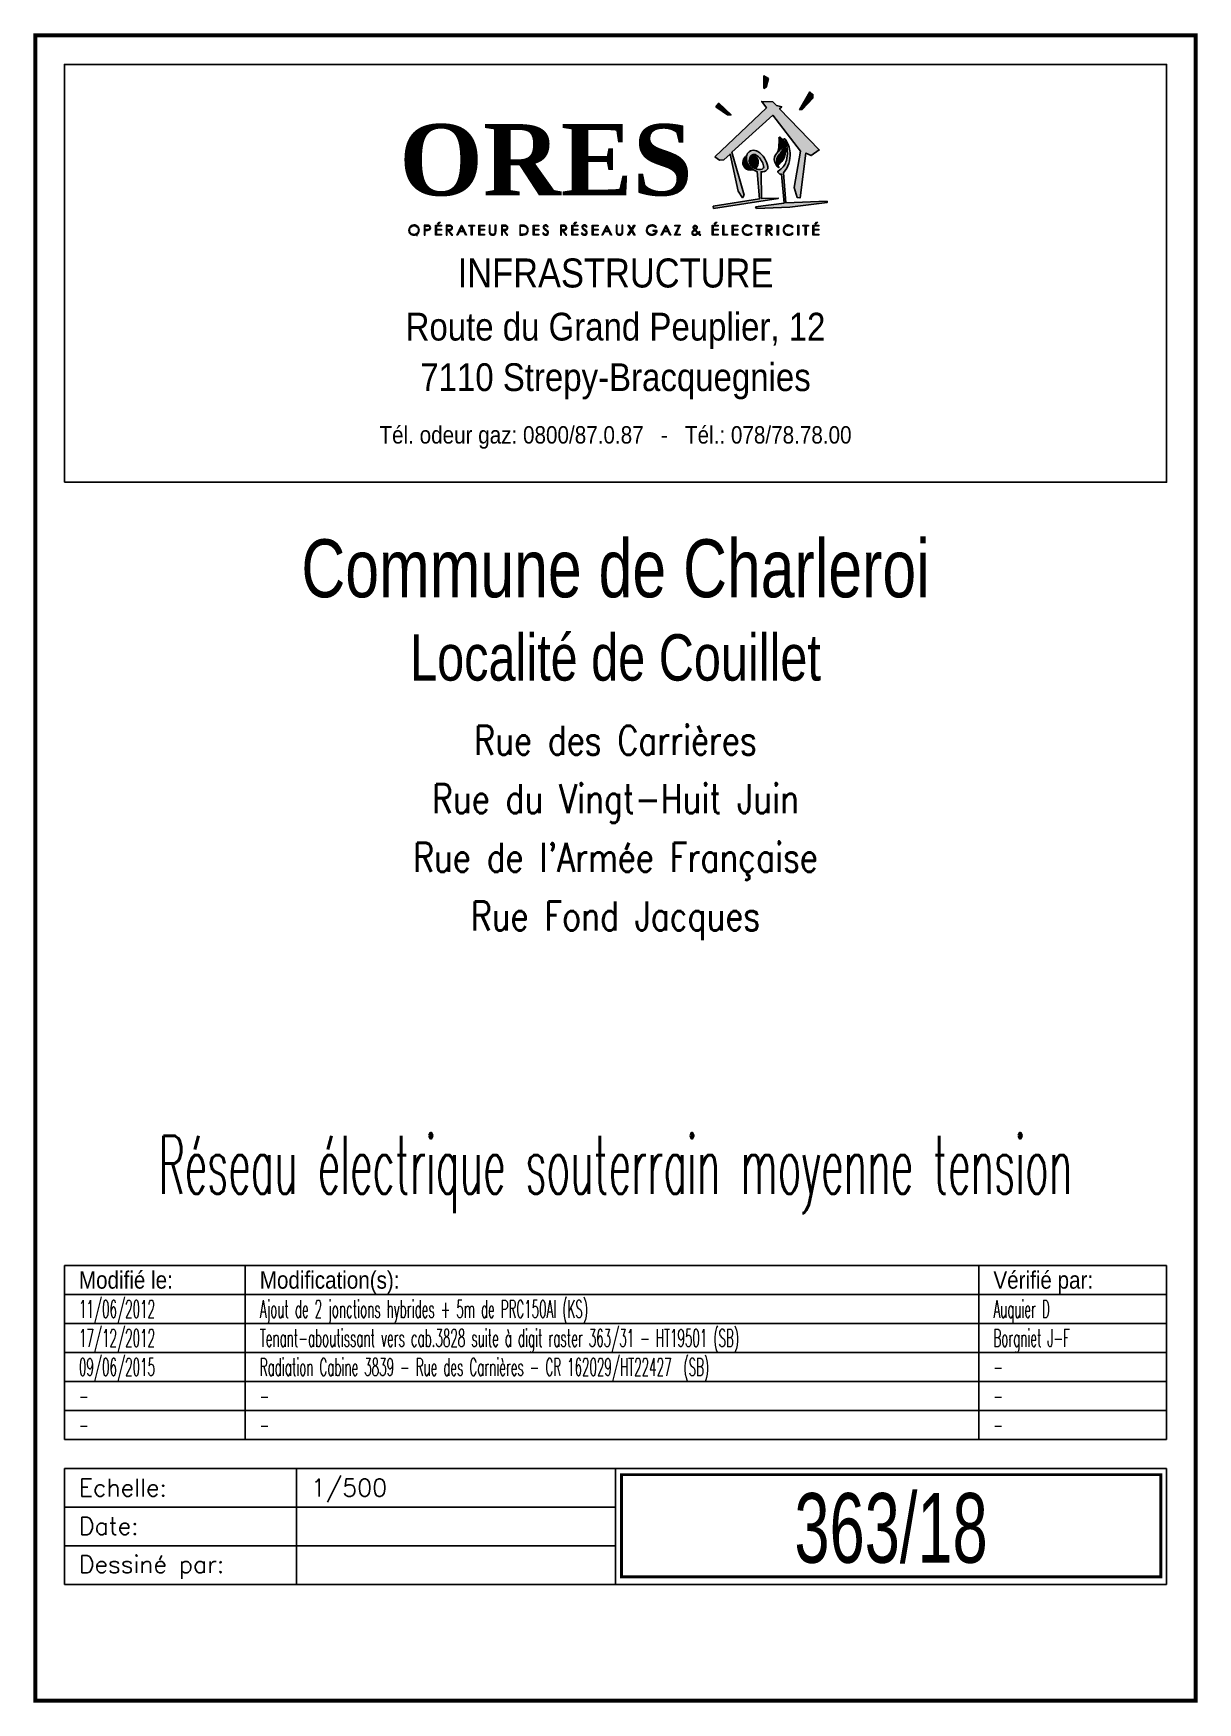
# Model space of a CAD drawing. Header units: millimetres. Extents: x -49 to 1078, y -325 to -37.
# Drawn here: x 877.7 to 1078.4, y -324.9 to -37.2 of the extents above; entities that cross this region are included whole.
import ezdxf
from ezdxf.enums import TextEntityAlignment as Align

# ---------------------------------------------------------------- set-up
doc = ezdxf.new("R2010")
doc.units = ezdxf.units.MM
doc.header["$MEASUREMENT"] = 0
doc.layers.add('Cartouche', color=7, linetype='CONTINUOUS')
doc.styles.add('Cartouche', font='ARIAL.TTF', dxfattribs={"width": 0.85})
doc.styles.add('ORES', font='TIMESBD.TTF')
doc.styles.add('ROMANS', font='romans')
doc.styles.add('SANSSERIF', font='sas_____.pfb')
doc.styles.add('STYLE1', font='ARIAL.TTF', dxfattribs={"height": 10})

# ---------------------------------------------------------------- blocks, each defined once
blk = doc.blocks.new('Cartouche')
at = {"layer": 'Cartouche'}
for color, points in [(256, [(135.59, 277.84), (135.96, 278.11), (136.36, 279.6), (135.55, 280.04)]), (256, [(141.73, 274.2), (142.18, 274.25), (144.04, 276.2), (144.04, 276.85), (143.52, 277.26)]), (256, [(127.11, 266.08), (127.9, 265.53), (128.65, 265.58), (129.76, 266.56), (131.17, 260.19), (131.92, 259.02), (132.2, 259.46), (130.08, 266.88), (137.11, 273.25), (141.9, 267.05), (140.79, 260.81), (141.33, 259.08), (141.81, 258.99), (142.83, 266.73), (143.74, 266.29), (145.13, 267.28), (138.29, 274.36), (138.65, 274.72), (137.78, 274.9), (137.13, 275.55), (135.21, 275.62), (136.01, 274.54)]), (256, [(129.3, 273.31), (129.92, 273.31), (127.8, 275.31), (127.27, 274.7)]), (256, [(146.5, 258.21), (146.48, 258.41), (139.36, 258.16), (138.98, 263.35, 0.198989), (140.09, 266.76, 0.149131), (139.21, 269.17, 0.520235), (139.04, 269.16, 0.165123), (138.94, 268.74, -0.230022), (138.43, 267.35, 0.001523), (137.84, 266.78, 0.292467), (137.46, 265.19, 0.098968), (137.99, 264.29), (138.08, 264.2, 0.728823), (138.16, 264.31, -0.377314), (138.27, 266.55, 0.061802), (138.82, 267.27, 0.14976), (139.14, 268.68, -0.922532), (139.31, 268.71, -0.145386), (139.45, 265.44, -0.177223), (138.37, 263.87), (137.95, 263.51), (138.33, 263.1), (138.64, 263.07), (139.05, 258.12), (134.16, 257.49), (134.31, 257.19), (140.04, 257.4)]), (140, [(139.24, 267.84), (139.13, 268.22, -0.102343), (138.82, 267.27, -0.061802), (138.27, 266.55, 0.311801), (137.95, 264.65, 0.331245)]), (140, [(138.94, 268.68, 0.112433), (138.47, 269.43, 0.686217), (138.18, 269.31, -0.000618), (138.2, 268.98, -0.060959), (138.07, 267.36), (137.98, 266.92, -0.001161), (138.43, 267.35, 0.220525)]), (40, [(132.62, 266.28, 0.428011), (132.18, 264.36, 0.330522), (133.76, 263.84, -0.107148), (132.97, 264.6, -0.237073)]), (40, [(133.06, 265.25, 0.179945), (133.38, 264.6, 0.11349), (134.06, 264.06, 0.645088), (133.61, 266.44, 0.151814), (133.25, 266.1, 0.131578)])]:
    blk.add_hatch(color=color, dxfattribs=at).paths.add_polyline_path(points)
h = blk.add_hatch(color=256, dxfattribs=at)
h.paths.add_polyline_path([(138.04, 258.91, 0.835851), (138.03, 258.96), (135.14, 258.9), (135.09, 263.51, 0.239659), (136.16, 263.88, 0.23516), (136.26, 264.42, 0.101787), (135.67, 265.87, 0.109113), (134.52, 267, 0.206329), (133.49, 267.17, 0.251121), (132.72, 266.57, 0.278983), (132.97, 264.6, 0.177381), (134.4, 263.56), (134.84, 258.86), (126.81, 257.58), (126.91, 257.2)])
h.paths.add_polyline_path([(134.06, 264.06, -0.11349), (133.38, 264.6, -0.179945), (133.06, 265.25, -0.131578), (133.25, 266.1, -0.185788), (133.71, 266.48, -0.245874), (134.43, 266.28, -0.093862), (135.12, 265.44, -0.097554), (135.53, 264.51, -0.356173), (135.27, 263.94, -0.202976)], flags=16)
h = blk.add_hatch(color=7, dxfattribs=at)
h.dxf.hatch_style = 2
edge = h.paths.add_edge_path()
edge.add_spline(control_points=[(75.92, 254.09), (75.92, 254.09), (75.92, 254.09), (76.1, 253.92), (76.19, 253.71), (76.19, 253.45), (76.19, 253.2), (76.1, 252.99), (75.92, 252.81), (75.74, 252.63), (75.52, 252.55), (75.27, 252.55), (75, 252.55), (74.78, 252.63), (74.6, 252.81), (74.42, 252.98), (74.33, 253.19), (74.33, 253.44), (74.33, 253.61), (74.37, 253.76), (74.46, 253.9), (74.54, 254.04), (74.65, 254.15), (74.79, 254.23), (74.93, 254.31), (75.09, 254.35), (75.25, 254.35), (75.52, 254.35), (75.74, 254.27), (75.92, 254.09)], knot_values=[-1, 0, 0, 0, 0, 0, 1, 1, 1, 2, 2, 2, 3, 3, 3, 4, 4, 4, 5, 5, 5, 6, 6, 6, 7, 7, 7, 8, 8, 8, 9, 9, 9, 9], degree=3, periodic=0)
edge = h.paths.add_edge_path()
edge.add_spline(control_points=[(75.26, 252.71), (75.26, 252.71), (75.26, 252.71), (75.4, 252.71), (75.52, 252.75), (75.64, 252.81), (75.76, 252.88), (75.85, 252.96), (75.91, 253.08), (75.98, 253.19), (76.01, 253.31), (76.01, 253.45), (76.01, 253.59), (75.98, 253.71), (75.91, 253.82), (75.85, 253.93), (75.76, 254.02), (75.64, 254.09), (75.52, 254.15), (75.39, 254.19), (75.26, 254.19), (75.13, 254.19), (75.01, 254.15), (74.89, 254.09), (74.77, 254.02), (74.68, 253.93), (74.61, 253.82), (74.55, 253.71), (74.52, 253.58), (74.52, 253.44), (74.52, 253.24), (74.59, 253.07), (74.73, 252.93), (74.88, 252.78), (75.05, 252.71), (75.26, 252.71)], knot_values=[-1, 0, 0, 0, 0, 0, 1, 1, 1, 2, 2, 2, 3, 3, 3, 4, 4, 4, 5, 5, 5, 6, 6, 6, 7, 7, 7, 8, 8, 8, 9, 9, 9, 10, 10, 10, 11, 11, 11, 11], degree=3, periodic=0)
h = blk.add_hatch(color=7, dxfattribs=at)
h.dxf.hatch_style = 2
edge = h.paths.add_edge_path()
edge.add_spline(control_points=[(78.04, 253.57), (78.04, 253.57), (78.04, 253.57), (77.98, 253.49), (77.9, 253.44), (77.79, 253.42), (77.71, 253.4), (77.56, 253.39), (77.34, 253.39), (77.34, 253.39), (77.21, 253.39), (77.21, 253.39), (77.21, 253.39), (77.21, 252.59), (77.21, 252.59), (77.21, 252.59), (77.04, 252.59), (77.04, 252.59), (77.04, 252.59), (77.04, 254.31), (77.04, 254.31), (77.04, 254.31), (77.39, 254.31), (77.39, 254.31), (77.59, 254.31), (77.72, 254.3), (77.8, 254.29), (77.9, 254.26), (77.98, 254.21), (78.04, 254.14), (78.11, 254.06), (78.14, 253.97), (78.14, 253.85), (78.14, 253.74), (78.11, 253.64), (78.04, 253.57)], knot_values=[-1, 0, 0, 0, 0, 0, 1, 1, 1, 2, 2, 2, 3, 3, 3, 4, 4, 4, 5, 5, 5, 6, 6, 6, 7, 7, 7, 8, 8, 8, 9, 9, 9, 10, 10, 10, 11, 11, 11, 11], degree=3, periodic=0)
edge = h.paths.add_edge_path()
edge.add_spline(control_points=[(77.21, 253.56), (77.21, 253.56), (77.21, 253.56), (77.21, 253.56), (77.51, 253.56), (77.51, 253.56), (77.63, 253.56), (77.72, 253.57), (77.78, 253.59), (77.83, 253.61), (77.88, 253.64), (77.91, 253.69), (77.94, 253.74), (77.96, 253.79), (77.96, 253.85), (77.96, 253.91), (77.94, 253.96), (77.91, 254.01), (77.88, 254.06), (77.83, 254.09), (77.78, 254.11), (77.73, 254.13), (77.64, 254.14), (77.52, 254.14), (77.52, 254.14), (77.21, 254.14), (77.21, 254.14), (77.21, 254.14), (77.21, 253.56), (77.21, 253.56)], knot_values=[-1, 0, 0, 0, 0, 0, 1, 1, 1, 2, 2, 2, 3, 3, 3, 4, 4, 4, 5, 5, 5, 6, 6, 6, 7, 7, 7, 8, 8, 8, 9, 9, 9, 9], degree=3, periodic=0)
h = blk.add_hatch(color=7, dxfattribs=at)
h.dxf.hatch_style = 2
h.paths.add_polyline_path([(78.98, 254.31), (79.99, 254.31), (79.99, 254.14), (79.16, 254.14), (79.16, 253.6), (79.99, 253.6), (79.99, 253.43), (79.16, 253.43), (79.16, 252.76), (79.99, 252.76), (79.99, 252.59), (78.98, 252.59)])
h.paths.add_polyline_path([(79.58, 254.81), (79.84, 254.81), (79.48, 254.45), (79.32, 254.45)])
h = blk.add_hatch(color=7, dxfattribs=at)
h.dxf.hatch_style = 2
edge = h.paths.add_edge_path()
edge.add_spline(control_points=[(80.98, 253.39), (80.98, 253.39), (80.98, 253.39), (80.98, 253.39), (80.98, 252.59), (80.98, 252.59), (80.98, 252.59), (80.8, 252.59), (80.8, 252.59), (80.8, 252.59), (80.8, 254.31), (80.8, 254.31), (80.8, 254.31), (81.15, 254.31), (81.15, 254.31), (81.35, 254.31), (81.48, 254.3), (81.55, 254.29), (81.65, 254.26), (81.74, 254.21), (81.8, 254.14), (81.87, 254.06), (81.9, 253.97), (81.9, 253.85), (81.9, 253.76), (81.88, 253.68), (81.83, 253.61), (81.79, 253.53), (81.72, 253.48), (81.64, 253.44), (81.56, 253.41), (81.44, 253.39), (81.29, 253.39), (81.29, 253.39), (81.93, 252.59), (81.93, 252.59), (81.93, 252.59), (81.71, 252.59), (81.71, 252.59), (81.71, 252.59), (81.08, 253.39), (81.08, 253.39), (81.08, 253.39), (80.98, 253.39), (80.98, 253.39)], knot_values=[-1, 0, 0, 0, 0, 0, 1, 1, 1, 2, 2, 2, 3, 3, 3, 4, 4, 4, 5, 5, 5, 6, 6, 6, 7, 7, 7, 8, 8, 8, 9, 9, 9, 10, 10, 10, 11, 11, 11, 12, 12, 12, 13, 13, 13, 14, 14, 14, 14], degree=3, periodic=0)
edge = h.paths.add_edge_path()
edge.add_spline(control_points=[(80.98, 253.56), (80.98, 253.56), (80.98, 253.56), (80.98, 253.56), (81.28, 253.56), (81.28, 253.56), (81.4, 253.56), (81.48, 253.57), (81.54, 253.59), (81.6, 253.61), (81.64, 253.64), (81.67, 253.69), (81.7, 253.74), (81.72, 253.79), (81.72, 253.85), (81.72, 253.91), (81.7, 253.96), (81.67, 254.01), (81.64, 254.06), (81.6, 254.09), (81.55, 254.11), (81.49, 254.13), (81.41, 254.14), (81.29, 254.14), (81.29, 254.14), (80.98, 254.14), (80.98, 254.14), (80.98, 254.14), (80.98, 253.56), (80.98, 253.56)], knot_values=[-1, 0, 0, 0, 0, 0, 1, 1, 1, 2, 2, 2, 3, 3, 3, 4, 4, 4, 5, 5, 5, 6, 6, 6, 7, 7, 7, 8, 8, 8, 9, 9, 9, 9], degree=3, periodic=0)
h = blk.add_hatch(color=7, dxfattribs=at)
h.dxf.hatch_style = 2
h.paths.add_polyline_path([(83.49, 254.31), (84.31, 252.59), (84.12, 252.59), (83.85, 253.16), (83.09, 253.16), (82.81, 252.59), (82.62, 252.59), (83.45, 254.31)])
h.paths.add_polyline_path([(83.47, 253.95), (83.17, 253.32), (83.77, 253.32)])
h = blk.add_hatch(color=7, dxfattribs=at)
h.dxf.hatch_style = 2
h.paths.add_polyline_path([(84.71, 254.14), (84.71, 254.31), (85.67, 254.31), (85.67, 254.14), (85.28, 254.14), (85.28, 252.59), (85.1, 252.59), (85.1, 254.14)])
h = blk.add_hatch(color=7, dxfattribs=at)
h.dxf.hatch_style = 2
h.paths.add_polyline_path([(86.42, 254.31), (87.43, 254.31), (87.43, 254.14), (86.59, 254.14), (86.59, 253.6), (87.42, 253.6), (87.42, 253.43), (86.59, 253.43), (86.59, 252.76), (87.42, 252.76), (87.42, 252.59), (86.42, 252.59)])
h = blk.add_hatch(color=7, dxfattribs=at)
h.dxf.hatch_style = 2
edge = h.paths.add_edge_path()
edge.add_spline(control_points=[(88.41, 253.04), (88.41, 253.04), (88.41, 253.04), (88.42, 252.97), (88.44, 252.92), (88.48, 252.87), (88.51, 252.83), (88.56, 252.79), (88.62, 252.76), (88.69, 252.73), (88.76, 252.71), (88.82, 252.71), (88.88, 252.71), (88.94, 252.72), (88.99, 252.75), (89.04, 252.77), (89.09, 252.8), (89.13, 252.85), (89.16, 252.89), (89.19, 252.94), (89.2, 253), (89.22, 253.05), (89.22, 253.14), (89.22, 253.27), (89.22, 253.27), (89.22, 254.31), (89.22, 254.31), (89.22, 254.31), (89.4, 254.31), (89.4, 254.31), (89.4, 254.31), (89.4, 253.27), (89.4, 253.27), (89.4, 253.12), (89.38, 252.99), (89.35, 252.9), (89.32, 252.8), (89.26, 252.72), (89.17, 252.65), (89.08, 252.58), (88.96, 252.55), (88.83, 252.55), (88.69, 252.55), (88.57, 252.58), (88.47, 252.65), (88.37, 252.71), (88.3, 252.8), (88.26, 252.91), (88.24, 252.98), (88.23, 253.1), (88.23, 253.27), (88.23, 253.27), (88.23, 254.31), (88.23, 254.31), (88.23, 254.31), (88.41, 254.31), (88.41, 254.31), (88.41, 254.31), (88.41, 253.27), (88.41, 253.27), (88.41, 253.15), (88.41, 253.07), (88.41, 253.04)], knot_values=[-1, 0, 0, 0, 0, 0, 1, 1, 1, 2, 2, 2, 3, 3, 3, 4, 4, 4, 5, 5, 5, 6, 6, 6, 7, 7, 7, 8, 8, 8, 9, 9, 9, 10, 10, 10, 11, 11, 11, 12, 12, 12, 13, 13, 13, 14, 14, 14, 15, 15, 15, 16, 16, 16, 17, 17, 17, 18, 18, 18, 19, 19, 19, 20, 20, 20, 20], degree=3, periodic=0)
h = blk.add_hatch(color=7, dxfattribs=at)
h.dxf.hatch_style = 2
edge = h.paths.add_edge_path()
edge.add_spline(control_points=[(90.51, 253.39), (90.51, 253.39), (90.51, 253.39), (90.51, 253.39), (90.51, 252.59), (90.51, 252.59), (90.51, 252.59), (90.33, 252.59), (90.33, 252.59), (90.33, 252.59), (90.33, 254.31), (90.33, 254.31), (90.33, 254.31), (90.68, 254.31), (90.68, 254.31), (90.88, 254.31), (91.01, 254.3), (91.08, 254.29), (91.19, 254.26), (91.27, 254.21), (91.34, 254.14), (91.4, 254.06), (91.44, 253.97), (91.44, 253.85), (91.44, 253.76), (91.41, 253.68), (91.37, 253.61), (91.32, 253.53), (91.26, 253.48), (91.18, 253.44), (91.09, 253.41), (90.98, 253.39), (90.83, 253.39), (90.83, 253.39), (91.46, 252.59), (91.46, 252.59), (91.46, 252.59), (91.24, 252.59), (91.24, 252.59), (91.24, 252.59), (90.61, 253.39), (90.61, 253.39), (90.61, 253.39), (90.51, 253.39), (90.51, 253.39)], knot_values=[-1, 0, 0, 0, 0, 0, 1, 1, 1, 2, 2, 2, 3, 3, 3, 4, 4, 4, 5, 5, 5, 6, 6, 6, 7, 7, 7, 8, 8, 8, 9, 9, 9, 10, 10, 10, 11, 11, 11, 12, 12, 12, 13, 13, 13, 14, 14, 14, 14], degree=3, periodic=0)
edge = h.paths.add_edge_path()
edge.add_spline(control_points=[(90.51, 253.56), (90.51, 253.56), (90.51, 253.56), (90.51, 253.56), (90.81, 253.56), (90.81, 253.56), (90.93, 253.56), (91.02, 253.57), (91.08, 253.59), (91.13, 253.61), (91.18, 253.64), (91.21, 253.69), (91.24, 253.74), (91.25, 253.79), (91.25, 253.85), (91.25, 253.91), (91.24, 253.96), (91.21, 254.01), (91.17, 254.06), (91.13, 254.09), (91.08, 254.11), (91.03, 254.13), (90.94, 254.14), (90.82, 254.14), (90.82, 254.14), (90.51, 254.14), (90.51, 254.14), (90.51, 254.14), (90.51, 253.56), (90.51, 253.56)], knot_values=[-1, 0, 0, 0, 0, 0, 1, 1, 1, 2, 2, 2, 3, 3, 3, 4, 4, 4, 5, 5, 5, 6, 6, 6, 7, 7, 7, 8, 8, 8, 9, 9, 9, 9], degree=3, periodic=0)
h = blk.add_hatch(color=7, dxfattribs=at)
h.dxf.hatch_style = 2
edge = h.paths.add_edge_path()
edge.add_spline(control_points=[(93.48, 254.31), (93.48, 254.31), (93.48, 254.31), (93.48, 254.31), (93.84, 254.31), (93.84, 254.31), (94.11, 254.31), (94.3, 254.29), (94.42, 254.25), (94.59, 254.19), (94.72, 254.09), (94.82, 253.94), (94.91, 253.8), (94.96, 253.63), (94.96, 253.43), (94.96, 253.26), (94.92, 253.1), (94.85, 252.97), (94.77, 252.84), (94.67, 252.75), (94.55, 252.68), (94.43, 252.62), (94.26, 252.59), (94.04, 252.59), (94.04, 252.59), (93.48, 252.59), (93.48, 252.59), (93.48, 252.59), (93.48, 254.31), (93.48, 254.31)], knot_values=[-1, 0, 0, 0, 0, 0, 1, 1, 1, 2, 2, 2, 3, 3, 3, 4, 4, 4, 5, 5, 5, 6, 6, 6, 7, 7, 7, 8, 8, 8, 9, 9, 9, 9], degree=3, periodic=0)
edge = h.paths.add_edge_path()
edge.add_spline(control_points=[(93.85, 252.75), (93.85, 252.75), (93.85, 252.75), (94.09, 252.75), (94.26, 252.77), (94.36, 252.8), (94.49, 252.84), (94.59, 252.91), (94.67, 253.02), (94.75, 253.13), (94.78, 253.27), (94.78, 253.43), (94.78, 253.59), (94.74, 253.73), (94.66, 253.85), (94.58, 253.97), (94.46, 254.05), (94.32, 254.09), (94.21, 254.13), (94.02, 254.14), (93.77, 254.14), (93.77, 254.14), (93.65, 254.14), (93.65, 254.14), (93.65, 254.14), (93.65, 252.75), (93.65, 252.75), (93.65, 252.75), (93.85, 252.75), (93.85, 252.75)], knot_values=[-1, 0, 0, 0, 0, 0, 1, 1, 1, 2, 2, 2, 3, 3, 3, 4, 4, 4, 5, 5, 5, 6, 6, 6, 7, 7, 7, 8, 8, 8, 9, 9, 9, 9], degree=3, periodic=0)
h = blk.add_hatch(color=7, dxfattribs=at)
h.dxf.hatch_style = 2
h.paths.add_polyline_path([(95.8, 254.31), (96.81, 254.31), (96.81, 254.14), (95.97, 254.14), (95.97, 253.6), (96.8, 253.6), (96.8, 253.43), (95.97, 253.43), (95.97, 252.76), (96.8, 252.76), (96.8, 252.59), (95.8, 252.59)])
h = blk.add_hatch(color=7, dxfattribs=at)
h.dxf.hatch_style = 2
edge = h.paths.add_edge_path()
edge.add_spline(control_points=[(97.74, 254.3), (97.74, 254.3), (97.74, 254.3), (97.81, 254.34), (97.88, 254.35), (97.96, 254.35), (98.04, 254.35), (98.12, 254.33), (98.19, 254.29), (98.27, 254.25), (98.34, 254.18), (98.42, 254.07), (98.42, 254.07), (98.28, 253.97), (98.28, 253.97), (98.21, 254.05), (98.16, 254.11), (98.11, 254.14), (98.06, 254.16), (98.01, 254.18), (97.96, 254.18), (97.89, 254.18), (97.83, 254.16), (97.78, 254.11), (97.74, 254.07), (97.71, 254.02), (97.71, 253.96), (97.71, 253.92), (97.72, 253.88), (97.74, 253.85), (97.75, 253.81), (97.78, 253.78), (97.83, 253.73), (97.85, 253.71), (97.93, 253.65), (98.05, 253.56), (98.21, 253.45), (98.31, 253.35), (98.37, 253.27), (98.43, 253.18), (98.45, 253.1), (98.45, 253.01), (98.45, 252.89), (98.41, 252.78), (98.31, 252.68), (98.21, 252.59), (98.09, 252.55), (97.95, 252.55), (97.85, 252.55), (97.75, 252.57), (97.66, 252.63), (97.58, 252.69), (97.49, 252.78), (97.42, 252.91), (97.42, 252.91), (97.57, 253), (97.57, 253), (97.68, 252.81), (97.8, 252.71), (97.94, 252.71), (98, 252.71), (98.05, 252.73), (98.1, 252.75), (98.16, 252.78), (98.2, 252.82), (98.22, 252.86), (98.25, 252.91), (98.26, 252.96), (98.26, 253.01), (98.26, 253.06), (98.24, 253.12), (98.2, 253.18), (98.15, 253.25), (98.05, 253.34), (97.9, 253.45), (97.75, 253.56), (97.66, 253.64), (97.63, 253.69), (97.56, 253.77), (97.53, 253.86), (97.53, 253.95), (97.53, 254.03), (97.55, 254.09), (97.59, 254.16), (97.62, 254.22), (97.68, 254.27), (97.74, 254.3)], knot_values=[-1, 0, 0, 0, 0, 0, 1, 1, 1, 2, 2, 2, 3, 3, 3, 4, 4, 4, 5, 5, 5, 6, 6, 6, 7, 7, 7, 8, 8, 8, 9, 9, 9, 10, 10, 10, 11, 11, 11, 12, 12, 12, 13, 13, 13, 14, 14, 14, 15, 15, 15, 16, 16, 16, 17, 17, 17, 18, 18, 18, 19, 19, 19, 20, 20, 20, 21, 21, 21, 22, 22, 22, 23, 23, 23, 24, 24, 24, 25, 25, 25, 26, 26, 26, 27, 27, 27, 28, 28, 28, 28], degree=3, periodic=0)
h = blk.add_hatch(color=7, dxfattribs=at)
h.dxf.hatch_style = 2
edge = h.paths.add_edge_path()
edge.add_spline(control_points=[(100.67, 253.39), (100.67, 253.39), (100.67, 253.39), (100.67, 253.39), (100.67, 252.59), (100.67, 252.59), (100.67, 252.59), (100.5, 252.59), (100.5, 252.59), (100.5, 252.59), (100.5, 254.31), (100.5, 254.31), (100.5, 254.31), (100.85, 254.31), (100.85, 254.31), (101.05, 254.31), (101.18, 254.3), (101.25, 254.29), (101.35, 254.26), (101.44, 254.21), (101.5, 254.14), (101.57, 254.06), (101.6, 253.97), (101.6, 253.85), (101.6, 253.76), (101.58, 253.68), (101.53, 253.61), (101.49, 253.53), (101.42, 253.48), (101.34, 253.44), (101.26, 253.41), (101.14, 253.39), (100.99, 253.39), (100.99, 253.39), (101.63, 252.59), (101.63, 252.59), (101.63, 252.59), (101.41, 252.59), (101.41, 252.59), (101.41, 252.59), (100.77, 253.39), (100.77, 253.39), (100.77, 253.39), (100.67, 253.39), (100.67, 253.39)], knot_values=[-1, 0, 0, 0, 0, 0, 1, 1, 1, 2, 2, 2, 3, 3, 3, 4, 4, 4, 5, 5, 5, 6, 6, 6, 7, 7, 7, 8, 8, 8, 9, 9, 9, 10, 10, 10, 11, 11, 11, 12, 12, 12, 13, 13, 13, 14, 14, 14, 14], degree=3, periodic=0)
edge = h.paths.add_edge_path()
edge.add_spline(control_points=[(100.67, 253.56), (100.67, 253.56), (100.67, 253.56), (100.67, 253.56), (100.98, 253.56), (100.98, 253.56), (101.1, 253.56), (101.18, 253.57), (101.24, 253.59), (101.3, 253.61), (101.34, 253.64), (101.37, 253.69), (101.4, 253.74), (101.42, 253.79), (101.42, 253.85), (101.42, 253.91), (101.4, 253.96), (101.37, 254.01), (101.34, 254.06), (101.3, 254.09), (101.25, 254.11), (101.19, 254.13), (101.11, 254.14), (100.99, 254.14), (100.99, 254.14), (100.67, 254.14), (100.67, 254.14), (100.67, 254.14), (100.67, 253.56), (100.67, 253.56)], knot_values=[-1, 0, 0, 0, 0, 0, 1, 1, 1, 2, 2, 2, 3, 3, 3, 4, 4, 4, 5, 5, 5, 6, 6, 6, 7, 7, 7, 8, 8, 8, 9, 9, 9, 9], degree=3, periodic=0)
h = blk.add_hatch(color=7, dxfattribs=at)
h.dxf.hatch_style = 2
h.paths.add_polyline_path([(102.47, 254.31), (103.48, 254.31), (103.48, 254.14), (102.65, 254.14), (102.65, 253.6), (103.48, 253.6), (103.48, 253.43), (102.65, 253.43), (102.65, 252.76), (103.48, 252.76), (103.48, 252.59), (102.47, 252.59)])
h.paths.add_polyline_path([(103.07, 254.81), (103.33, 254.81), (102.97, 254.45), (102.81, 254.45)])
h = blk.add_hatch(color=7, dxfattribs=at)
h.dxf.hatch_style = 2
edge = h.paths.add_edge_path()
edge.add_spline(control_points=[(104.42, 254.3), (104.42, 254.3), (104.42, 254.3), (104.48, 254.34), (104.56, 254.35), (104.64, 254.35), (104.72, 254.35), (104.8, 254.33), (104.87, 254.29), (104.94, 254.25), (105.02, 254.18), (105.1, 254.07), (105.1, 254.07), (104.95, 253.97), (104.95, 253.97), (104.89, 254.05), (104.83, 254.11), (104.79, 254.14), (104.74, 254.16), (104.69, 254.18), (104.63, 254.18), (104.56, 254.18), (104.5, 254.16), (104.46, 254.11), (104.41, 254.07), (104.39, 254.02), (104.39, 253.96), (104.39, 253.92), (104.4, 253.88), (104.41, 253.85), (104.43, 253.81), (104.46, 253.78), (104.5, 253.73), (104.52, 253.71), (104.6, 253.65), (104.73, 253.56), (104.88, 253.45), (104.99, 253.35), (105.04, 253.27), (105.1, 253.18), (105.13, 253.1), (105.13, 253.01), (105.13, 252.89), (105.08, 252.78), (104.98, 252.68), (104.89, 252.59), (104.77, 252.55), (104.63, 252.55), (104.52, 252.55), (104.42, 252.57), (104.34, 252.63), (104.25, 252.69), (104.17, 252.78), (104.1, 252.91), (104.1, 252.91), (104.25, 253), (104.25, 253), (104.35, 252.81), (104.47, 252.71), (104.61, 252.71), (104.67, 252.71), (104.73, 252.73), (104.78, 252.75), (104.83, 252.78), (104.87, 252.82), (104.9, 252.86), (104.92, 252.91), (104.94, 252.96), (104.94, 253.01), (104.94, 253.06), (104.92, 253.12), (104.88, 253.18), (104.82, 253.25), (104.72, 253.34), (104.58, 253.45), (104.43, 253.56), (104.34, 253.64), (104.3, 253.69), (104.24, 253.77), (104.21, 253.86), (104.21, 253.95), (104.21, 254.03), (104.23, 254.09), (104.26, 254.16), (104.3, 254.22), (104.35, 254.27), (104.42, 254.3)], knot_values=[-1, 0, 0, 0, 0, 0, 1, 1, 1, 2, 2, 2, 3, 3, 3, 4, 4, 4, 5, 5, 5, 6, 6, 6, 7, 7, 7, 8, 8, 8, 9, 9, 9, 10, 10, 10, 11, 11, 11, 12, 12, 12, 13, 13, 13, 14, 14, 14, 15, 15, 15, 16, 16, 16, 17, 17, 17, 18, 18, 18, 19, 19, 19, 20, 20, 20, 21, 21, 21, 22, 22, 22, 23, 23, 23, 24, 24, 24, 25, 25, 25, 26, 26, 26, 27, 27, 27, 28, 28, 28, 28], degree=3, periodic=0)
h = blk.add_hatch(color=7, dxfattribs=at)
h.dxf.hatch_style = 2
h.paths.add_polyline_path([(105.99, 254.31), (107, 254.31), (107, 254.14), (106.17, 254.14), (106.17, 253.6), (107, 253.6), (107, 253.43), (106.17, 253.43), (106.17, 252.76), (107, 252.76), (107, 252.59), (105.99, 252.59)])
h = blk.add_hatch(color=7, dxfattribs=at)
h.dxf.hatch_style = 2
h.paths.add_polyline_path([(108.52, 254.31), (109.34, 252.59), (109.15, 252.59), (108.88, 253.16), (108.12, 253.16), (107.84, 252.59), (107.64, 252.59), (108.48, 254.31)])
h.paths.add_polyline_path([(108.5, 253.95), (108.2, 253.32), (108.8, 253.32)])
h = blk.add_hatch(color=7, dxfattribs=at)
h.dxf.hatch_style = 2
edge = h.paths.add_edge_path()
edge.add_spline(control_points=[(110.3, 253.04), (110.3, 253.04), (110.3, 253.04), (110.31, 252.97), (110.33, 252.92), (110.36, 252.87), (110.39, 252.83), (110.44, 252.79), (110.51, 252.76), (110.57, 252.73), (110.64, 252.71), (110.71, 252.71), (110.77, 252.71), (110.82, 252.72), (110.87, 252.75), (110.93, 252.77), (110.97, 252.8), (111.01, 252.85), (111.05, 252.89), (111.07, 252.94), (111.09, 253), (111.1, 253.05), (111.11, 253.14), (111.11, 253.27), (111.11, 253.27), (111.11, 254.31), (111.11, 254.31), (111.11, 254.31), (111.28, 254.31), (111.28, 254.31), (111.28, 254.31), (111.28, 253.27), (111.28, 253.27), (111.28, 253.12), (111.27, 252.99), (111.24, 252.9), (111.21, 252.8), (111.14, 252.72), (111.05, 252.65), (110.96, 252.58), (110.85, 252.55), (110.72, 252.55), (110.57, 252.55), (110.45, 252.58), (110.35, 252.65), (110.25, 252.71), (110.18, 252.8), (110.15, 252.91), (110.13, 252.98), (110.11, 253.1), (110.11, 253.27), (110.11, 253.27), (110.11, 254.31), (110.11, 254.31), (110.11, 254.31), (110.29, 254.31), (110.29, 254.31), (110.29, 254.31), (110.29, 253.27), (110.29, 253.27), (110.29, 253.15), (110.29, 253.07), (110.3, 253.04)], knot_values=[-1, 0, 0, 0, 0, 0, 1, 1, 1, 2, 2, 2, 3, 3, 3, 4, 4, 4, 5, 5, 5, 6, 6, 6, 7, 7, 7, 8, 8, 8, 9, 9, 9, 10, 10, 10, 11, 11, 11, 12, 12, 12, 13, 13, 13, 14, 14, 14, 15, 15, 15, 16, 16, 16, 17, 17, 17, 18, 18, 18, 19, 19, 19, 20, 20, 20, 20], degree=3, periodic=0)
h = blk.add_hatch(color=7, dxfattribs=at)
h.dxf.hatch_style = 2
h.paths.add_polyline_path([(112.11, 254.31), (112.32, 254.31), (112.74, 253.64), (113.17, 254.31), (113.37, 254.31), (112.85, 253.48), (113.41, 252.59), (113.2, 252.59), (112.74, 253.32), (112.28, 252.59), (112.08, 252.59), (112.64, 253.48)])
h = blk.add_hatch(color=7, dxfattribs=at)
h.dxf.hatch_style = 2
edge = h.paths.add_edge_path()
edge.add_spline(control_points=[(115.48, 253.45), (115.48, 253.45), (115.48, 253.45), (115.48, 253.32), (115.51, 253.2), (115.58, 253.09), (115.65, 252.97), (115.75, 252.88), (115.88, 252.81), (116, 252.74), (116.14, 252.71), (116.29, 252.71), (116.47, 252.71), (116.63, 252.76), (116.75, 252.86), (116.88, 252.96), (116.95, 253.09), (116.97, 253.25), (116.97, 253.25), (116.41, 253.25), (116.41, 253.25), (116.41, 253.25), (116.41, 253.41), (116.41, 253.41), (116.41, 253.41), (117.17, 253.41), (117.17, 253.41), (117.17, 253.15), (117.09, 252.94), (116.93, 252.78), (116.77, 252.63), (116.55, 252.55), (116.29, 252.55), (115.96, 252.55), (115.7, 252.66), (115.51, 252.87), (115.36, 253.04), (115.29, 253.23), (115.29, 253.45), (115.29, 253.61), (115.33, 253.77), (115.42, 253.91), (115.5, 254.05), (115.62, 254.16), (115.76, 254.24), (115.91, 254.31), (116.07, 254.35), (116.26, 254.35), (116.41, 254.35), (116.55, 254.33), (116.68, 254.28), (116.81, 254.22), (116.94, 254.14), (117.07, 254.02), (117.07, 254.02), (116.93, 253.9), (116.93, 253.9), (116.83, 253.99), (116.72, 254.06), (116.61, 254.11), (116.49, 254.16), (116.38, 254.18), (116.27, 254.18), (116.13, 254.18), (115.99, 254.15), (115.87, 254.08), (115.74, 254.02), (115.65, 253.93), (115.58, 253.81), (115.51, 253.7), (115.48, 253.58), (115.48, 253.45)], knot_values=[-1, 0, 0, 0, 0, 0, 1, 1, 1, 2, 2, 2, 3, 3, 3, 4, 4, 4, 5, 5, 5, 6, 6, 6, 7, 7, 7, 8, 8, 8, 9, 9, 9, 10, 10, 10, 11, 11, 11, 12, 12, 12, 13, 13, 13, 14, 14, 14, 15, 15, 15, 16, 16, 16, 17, 17, 17, 18, 18, 18, 19, 19, 19, 20, 20, 20, 21, 21, 21, 22, 22, 22, 23, 23, 23, 23], degree=3, periodic=0)
h = blk.add_hatch(color=7, dxfattribs=at)
h.dxf.hatch_style = 2
h.paths.add_polyline_path([(118.72, 254.31), (119.54, 252.59), (119.35, 252.59), (119.07, 253.16), (118.31, 253.16), (118.04, 252.59), (117.84, 252.59), (118.68, 254.31)])
h.paths.add_polyline_path([(118.7, 253.95), (118.39, 253.32), (119, 253.32)])
h = blk.add_hatch(color=7, dxfattribs=at)
h.dxf.hatch_style = 2
h.paths.add_polyline_path([(120.24, 254.14), (120.24, 254.31), (121.17, 254.31), (120.43, 252.76), (121.13, 252.76), (121.13, 252.59), (120.16, 252.59), (120.9, 254.14)])
h = blk.add_hatch(color=7, dxfattribs=at)
h.dxf.hatch_style = 2
edge = h.paths.add_edge_path()
edge.add_spline(control_points=[(123.89, 252.6), (123.89, 252.6), (123.89, 252.6), (123.8, 252.56), (123.7, 252.55), (123.6, 252.55), (123.46, 252.55), (123.35, 252.58), (123.27, 252.66), (123.19, 252.74), (123.15, 252.83), (123.15, 252.95), (123.15, 253.03), (123.17, 253.12), (123.23, 253.2), (123.29, 253.29), (123.4, 253.4), (123.57, 253.53), (123.47, 253.64), (123.41, 253.73), (123.38, 253.78), (123.36, 253.84), (123.34, 253.89), (123.34, 253.94), (123.34, 254.02), (123.38, 254.09), (123.44, 254.15), (123.52, 254.22), (123.62, 254.25), (123.74, 254.25), (123.81, 254.25), (123.88, 254.23), (123.94, 254.21), (124, 254.18), (124.05, 254.14), (124.08, 254.09), (124.11, 254.04), (124.13, 253.99), (124.13, 253.93), (124.13, 253.88), (124.11, 253.82), (124.06, 253.75), (124.02, 253.68), (123.94, 253.6), (123.82, 253.5), (123.82, 253.5), (124.08, 253.23), (124.08, 253.23), (124.08, 253.23), (124.26, 253.05), (124.26, 253.05), (124.35, 253.12), (124.43, 253.18), (124.48, 253.23), (124.48, 253.23), (124.6, 253.1), (124.6, 253.1), (124.52, 253.04), (124.45, 252.98), (124.38, 252.93), (124.43, 252.89), (124.49, 252.83), (124.57, 252.75), (124.63, 252.69), (124.68, 252.64), (124.73, 252.59), (124.73, 252.59), (124.48, 252.59), (124.48, 252.59), (124.48, 252.59), (124.25, 252.83), (124.25, 252.83), (124.1, 252.71), (123.98, 252.63), (123.89, 252.6)], knot_values=[-1, 0, 0, 0, 0, 0, 1, 1, 1, 2, 2, 2, 3, 3, 3, 4, 4, 4, 5, 5, 5, 6, 6, 6, 7, 7, 7, 8, 8, 8, 9, 9, 9, 10, 10, 10, 11, 11, 11, 12, 12, 12, 13, 13, 13, 14, 14, 14, 15, 15, 15, 16, 16, 16, 17, 17, 17, 18, 18, 18, 19, 19, 19, 20, 20, 20, 21, 21, 21, 22, 22, 22, 23, 23, 23, 24, 24, 24, 24], degree=3, periodic=0)
edge = h.paths.add_edge_path()
edge.add_spline(control_points=[(123.85, 253.23), (123.85, 253.23), (123.85, 253.23), (123.8, 253.28), (123.75, 253.33), (123.69, 253.4), (123.54, 253.29), (123.44, 253.2), (123.39, 253.14), (123.35, 253.07), (123.32, 253.01), (123.32, 252.96), (123.32, 252.89), (123.35, 252.83), (123.41, 252.78), (123.46, 252.73), (123.53, 252.71), (123.62, 252.71), (123.68, 252.71), (123.74, 252.72), (123.8, 252.75), (123.9, 252.79), (124, 252.85), (124.13, 252.95), (124.13, 252.95), (123.85, 253.23), (123.85, 253.23)], knot_values=[-1, 0, 0, 0, 0, 0, 1, 1, 1, 2, 2, 2, 3, 3, 3, 4, 4, 4, 5, 5, 5, 6, 6, 6, 7, 7, 7, 8, 8, 8, 8], degree=3, periodic=0)
edge = h.paths.add_edge_path()
edge.add_spline(control_points=[(123.54, 253.85), (123.54, 253.85), (123.54, 253.85), (123.58, 253.78), (123.64, 253.71), (123.71, 253.63), (123.79, 253.69), (123.86, 253.76), (123.9, 253.82), (123.93, 253.86), (123.95, 253.9), (123.95, 253.94), (123.95, 253.98), (123.93, 254.01), (123.89, 254.04), (123.85, 254.07), (123.8, 254.08), (123.73, 254.08), (123.67, 254.08), (123.62, 254.07), (123.58, 254.04), (123.54, 254.01), (123.52, 253.97), (123.52, 253.93), (123.52, 253.9), (123.53, 253.87), (123.54, 253.85)], knot_values=[-1, 0, 0, 0, 0, 0, 1, 1, 1, 2, 2, 2, 3, 3, 3, 4, 4, 4, 5, 5, 5, 6, 6, 6, 7, 7, 7, 8, 8, 8, 8], degree=3, periodic=0)
h = blk.add_hatch(color=7, dxfattribs=at)
h.dxf.hatch_style = 2
h.paths.add_polyline_path([(126.67, 254.31), (127.68, 254.31), (127.68, 254.14), (126.85, 254.14), (126.85, 253.6), (127.67, 253.6), (127.67, 253.43), (126.85, 253.43), (126.85, 252.76), (127.67, 252.76), (127.67, 252.59), (126.67, 252.59)])
h.paths.add_polyline_path([(127.27, 254.81), (127.52, 254.81), (127.17, 254.45), (127.01, 254.45)])
h = blk.add_hatch(color=7, dxfattribs=at)
h.dxf.hatch_style = 2
h.paths.add_polyline_path([(128.48, 254.31), (128.65, 254.31), (128.65, 252.76), (129.33, 252.76), (129.33, 252.59), (128.48, 252.59)])
h = blk.add_hatch(color=7, dxfattribs=at)
h.dxf.hatch_style = 2
h.paths.add_polyline_path([(130.1, 254.31), (131.11, 254.31), (131.11, 254.14), (130.28, 254.14), (130.28, 253.6), (131.11, 253.6), (131.11, 253.43), (130.28, 253.43), (130.28, 252.76), (131.11, 252.76), (131.11, 252.59), (130.1, 252.59)])
h = blk.add_hatch(color=7, dxfattribs=at)
h.dxf.hatch_style = 2
edge = h.paths.add_edge_path()
edge.add_spline(control_points=[(133.41, 253.89), (133.41, 253.89), (133.41, 253.89), (133.34, 253.98), (133.24, 254.06), (133.14, 254.11), (133.03, 254.16), (132.91, 254.18), (132.78, 254.18), (132.64, 254.18), (132.51, 254.15), (132.39, 254.09), (132.27, 254.02), (132.18, 253.93), (132.11, 253.82), (132.05, 253.71), (132.01, 253.58), (132.01, 253.45), (132.01, 253.24), (132.09, 253.06), (132.24, 252.92), (132.38, 252.78), (132.57, 252.71), (132.79, 252.71), (133.04, 252.71), (133.25, 252.8), (133.41, 252.99), (133.41, 252.99), (133.55, 252.89), (133.55, 252.89), (133.46, 252.78), (133.35, 252.7), (133.22, 252.64), (133.09, 252.58), (132.94, 252.55), (132.78, 252.55), (132.47, 252.55), (132.23, 252.65), (132.05, 252.85), (131.9, 253.02), (131.83, 253.22), (131.83, 253.46), (131.83, 253.71), (131.92, 253.92), (132.1, 254.1), (132.28, 254.27), (132.51, 254.35), (132.78, 254.35), (132.94, 254.35), (133.09, 254.32), (133.23, 254.26), (133.36, 254.2), (133.47, 254.11), (133.55, 253.99), (133.55, 253.99), (133.41, 253.89), (133.41, 253.89)], knot_values=[-1, 0, 0, 0, 0, 0, 1, 1, 1, 2, 2, 2, 3, 3, 3, 4, 4, 4, 5, 5, 5, 6, 6, 6, 7, 7, 7, 8, 8, 8, 9, 9, 9, 10, 10, 10, 11, 11, 11, 12, 12, 12, 13, 13, 13, 14, 14, 14, 15, 15, 15, 16, 16, 16, 17, 17, 17, 18, 18, 18, 18], degree=3, periodic=0)
h = blk.add_hatch(color=7, dxfattribs=at)
h.dxf.hatch_style = 2
h.paths.add_polyline_path([(134.22, 254.14), (134.22, 254.31), (135.19, 254.31), (135.19, 254.14), (134.8, 254.14), (134.8, 252.59), (134.62, 252.59), (134.62, 254.14)])
h = blk.add_hatch(color=7, dxfattribs=at)
h.dxf.hatch_style = 2
edge = h.paths.add_edge_path()
edge.add_spline(control_points=[(136.12, 253.39), (136.12, 253.39), (136.12, 253.39), (136.12, 253.39), (136.12, 252.59), (136.12, 252.59), (136.12, 252.59), (135.94, 252.59), (135.94, 252.59), (135.94, 252.59), (135.94, 254.31), (135.94, 254.31), (135.94, 254.31), (136.3, 254.31), (136.3, 254.31), (136.49, 254.31), (136.62, 254.3), (136.69, 254.29), (136.8, 254.26), (136.88, 254.21), (136.95, 254.14), (137.01, 254.06), (137.05, 253.97), (137.05, 253.85), (137.05, 253.76), (137.02, 253.68), (136.98, 253.61), (136.93, 253.53), (136.87, 253.48), (136.79, 253.44), (136.7, 253.41), (136.59, 253.39), (136.44, 253.39), (136.44, 253.39), (137.07, 252.59), (137.07, 252.59), (137.07, 252.59), (136.85, 252.59), (136.85, 252.59), (136.85, 252.59), (136.22, 253.39), (136.22, 253.39), (136.22, 253.39), (136.12, 253.39), (136.12, 253.39)], knot_values=[-1, 0, 0, 0, 0, 0, 1, 1, 1, 2, 2, 2, 3, 3, 3, 4, 4, 4, 5, 5, 5, 6, 6, 6, 7, 7, 7, 8, 8, 8, 9, 9, 9, 10, 10, 10, 11, 11, 11, 12, 12, 12, 13, 13, 13, 14, 14, 14, 14], degree=3, periodic=0)
edge = h.paths.add_edge_path()
edge.add_spline(control_points=[(136.12, 253.56), (136.12, 253.56), (136.12, 253.56), (136.12, 253.56), (136.42, 253.56), (136.42, 253.56), (136.54, 253.56), (136.63, 253.57), (136.69, 253.59), (136.74, 253.61), (136.79, 253.64), (136.82, 253.69), (136.85, 253.74), (136.86, 253.79), (136.86, 253.85), (136.86, 253.91), (136.85, 253.96), (136.82, 254.01), (136.78, 254.06), (136.74, 254.09), (136.69, 254.11), (136.64, 254.13), (136.55, 254.14), (136.43, 254.14), (136.43, 254.14), (136.12, 254.14), (136.12, 254.14), (136.12, 254.14), (136.12, 253.56), (136.12, 253.56)], knot_values=[-1, 0, 0, 0, 0, 0, 1, 1, 1, 2, 2, 2, 3, 3, 3, 4, 4, 4, 5, 5, 5, 6, 6, 6, 7, 7, 7, 8, 8, 8, 9, 9, 9, 9], degree=3, periodic=0)
h = blk.add_hatch(color=7, dxfattribs=at)
h.dxf.hatch_style = 2
h.paths.add_polyline_path([(137.89, 254.31), (138.07, 254.31), (138.07, 252.59), (137.89, 252.59)])
h = blk.add_hatch(color=7, dxfattribs=at)
h.dxf.hatch_style = 2
edge = h.paths.add_edge_path()
edge.add_spline(control_points=[(140.47, 253.89), (140.47, 253.89), (140.47, 253.89), (140.39, 253.98), (140.3, 254.06), (140.19, 254.11), (140.08, 254.16), (139.96, 254.18), (139.84, 254.18), (139.69, 254.18), (139.56, 254.15), (139.44, 254.09), (139.32, 254.02), (139.23, 253.93), (139.17, 253.82), (139.1, 253.71), (139.07, 253.58), (139.07, 253.45), (139.07, 253.24), (139.14, 253.06), (139.29, 252.92), (139.44, 252.78), (139.62, 252.71), (139.85, 252.71), (140.09, 252.71), (140.3, 252.8), (140.47, 252.99), (140.47, 252.99), (140.61, 252.89), (140.61, 252.89), (140.52, 252.78), (140.41, 252.7), (140.28, 252.64), (140.14, 252.58), (140, 252.55), (139.84, 252.55), (139.53, 252.55), (139.28, 252.65), (139.11, 252.85), (138.96, 253.02), (138.88, 253.22), (138.88, 253.46), (138.88, 253.71), (138.97, 253.92), (139.15, 254.1), (139.33, 254.27), (139.56, 254.35), (139.83, 254.35), (140, 254.35), (140.15, 254.32), (140.28, 254.26), (140.41, 254.2), (140.52, 254.11), (140.61, 253.99), (140.61, 253.99), (140.47, 253.89), (140.47, 253.89)], knot_values=[-1, 0, 0, 0, 0, 0, 1, 1, 1, 2, 2, 2, 3, 3, 3, 4, 4, 4, 5, 5, 5, 6, 6, 6, 7, 7, 7, 8, 8, 8, 9, 9, 9, 10, 10, 10, 11, 11, 11, 12, 12, 12, 13, 13, 13, 14, 14, 14, 15, 15, 15, 16, 16, 16, 17, 17, 17, 18, 18, 18, 18], degree=3, periodic=0)
h = blk.add_hatch(color=7, dxfattribs=at)
h.dxf.hatch_style = 2
h.paths.add_polyline_path([(141.43, 254.31), (141.6, 254.31), (141.6, 252.59), (141.43, 252.59)])
h = blk.add_hatch(color=7, dxfattribs=at)
h.dxf.hatch_style = 2
h.paths.add_polyline_path([(142.32, 254.14), (142.32, 254.31), (143.29, 254.31), (143.29, 254.14), (142.89, 254.14), (142.89, 252.59), (142.72, 252.59), (142.72, 254.14)])
h = blk.add_hatch(color=7, dxfattribs=at)
h.dxf.hatch_style = 2
h.paths.add_polyline_path([(144.03, 254.31), (145.05, 254.31), (145.05, 254.14), (144.21, 254.14), (144.21, 253.6), (145.04, 253.6), (145.04, 253.43), (144.21, 253.43), (144.21, 252.76), (145.04, 252.76), (145.04, 252.59), (144.03, 252.59)])
h.paths.add_polyline_path([(144.63, 254.81), (144.89, 254.81), (144.54, 254.45), (144.37, 254.45)])
at = {"layer": 'Cartouche', "color": 7}
for p, q in [((15, 45), (15, 75)), ((205, 75), (15, 75)), ((205, 75), (205, 45)), ((205, 70), (15, 70)), ((205, 65), (15, 65)), ((205, 60), (15, 60)), ((205, 55), (15, 55)), ((205, 50), (15, 50)), ((205, 45), (15, 45)), ((15, 20), (15, 40)), ((205, 40), (15, 40)), ((205, 40), (205, 20)), ((110, 33.32), (15, 33.32)), ((110, 26.66), (15, 26.66)), ((205, 20), (15, 20))]:
    blk.add_line(p, q, dxfattribs=at)
at = {"layer": 'Cartouche'}
blk.add_line((55, 40), (55, 20), dxfattribs=at)
at = {"layer": 'Cartouche', "color": 7, "const_width": 0.698}
blk.add_lwpolyline([(10, 0), (10, 287), (210, 287), (210, 0), (210, 0)], close=True, dxfattribs=at)
at = {"layer": 'Cartouche', "color": 7}
blk.add_lwpolyline([(15, 210), (15, 282), (205, 282), (205, 210)], close=True, dxfattribs=at)
at = {"layer": 'Cartouche', "flags": 128}
for points in [[(135.59, 277.84), (135.96, 278.11), (136.36, 279.6), (135.55, 280.04), (135.59, 277.84)], [(141.73, 274.2), (143.52, 277.26), (144.04, 276.85), (144.04, 276.2), (142.18, 274.25), (141.73, 274.2)], [(127.11, 266.08), (136.01, 274.54), (135.21, 275.62), (137.13, 275.55), (137.78, 274.9), (138.65, 274.72), (138.29, 274.36), (145.13, 267.28), (143.74, 266.29), (142.83, 266.73), (141.81, 258.99), (141.33, 259.08), (140.79, 260.81), (141.9, 267.05), (137.11, 273.25), (130.08, 266.88), (132.2, 259.46), (131.92, 259.02), (131.17, 260.19), (129.76, 266.56), (128.65, 265.58), (127.9, 265.53), (127.11, 266.08)], [(127.27, 274.7), (127.8, 275.31), (129.92, 273.31), (129.3, 273.31), (127.27, 274.7)], [(75.69, 252.53), (75.88, 252.53)], [(110, 40), (110, 20)]]:
    blk.add_lwpolyline(points, dxfattribs=at)
for points in [[(134.16, 257.49), (139.05, 258.12), (138.64, 263.07), (138.33, 263.1), (137.95, 263.51), (138.37, 263.87, 0.177223), (139.45, 265.44, 0.146164), (139.31, 268.72, 0.832417), (139.14, 268.68, -0.14976), (138.82, 267.27, -0.061802), (138.27, 266.55, 0.377314), (138.16, 264.31, -0.728823), (138.08, 264.2), (137.99, 264.29, -0.098968), (137.46, 265.19, -0.292467), (137.84, 266.78, -0.001523), (138.43, 267.35, 0.230022), (138.94, 268.74, -0.165123), (139.04, 269.16, -0.520235), (139.21, 269.17, -0.149131), (140.09, 266.76, -0.198989), (138.98, 263.35), (139.36, 258.16), (146.48, 258.41), (146.5, 258.21), (140.04, 257.4), (134.31, 257.19), (134.16, 257.49)], [(126.81, 257.58), (134.84, 258.86), (134.4, 263.56, -0.177381), (132.97, 264.6, -0.278983), (132.72, 266.57, -0.251121), (133.49, 267.17, -0.206329), (134.52, 267, -0.109113), (135.67, 265.87, -0.101787), (136.26, 264.42, -0.23516), (136.16, 263.88, -0.239659), (135.09, 263.51, -0.407995), (135.09, 263.51), (135.14, 258.9), (138.03, 258.96, -1.047162), (138.03, 258.91), (126.91, 257.2), (126.81, 257.58)], [(134.06, 264.06, 0.202976), (135.27, 263.94, 0.356173), (135.53, 264.51, 0.097554), (135.12, 265.44, 0.093862), (134.43, 266.28, 0.245874), (133.71, 266.48, 0.185788), (133.25, 266.1, 0.131578), (133.06, 265.25, 0.179945), (133.38, 264.6, 0.11349), (134.06, 264.06, -0.112794)]]:
    blk.add_lwpolyline(points, format="xyb", dxfattribs=at)
at = {"layer": 'Cartouche', "color": 140, "flags": 128}
for points in [[(139.13, 268.22), (139.24, 267.84, -0.331245), (137.95, 264.65, -7.027134)], [(137.98, 266.92), (138.07, 267.36, 0.060959), (138.2, 268.98, 0.000618), (138.18, 269.31, -0.686217), (138.47, 269.43, -0.112433), (138.94, 268.68, 0.619803)]]:
    blk.add_lwpolyline(points, format="xyb", dxfattribs=at)
at = {"layer": 'Cartouche', "color": 40, "flags": 128}
for points in [[(132.62, 266.28, 0.428011), (132.18, 264.36, 0.330522), (133.76, 263.84, -112.64414)], [(133.61, 266.44, -0.643978), (134.06, 264.06, -5.073871)]]:
    blk.add_lwpolyline(points, format="xyb", dxfattribs=at)
at = {"layer": 'Cartouche', "color": 7, "lineweight": 0}
for points in [[(78.98, 254.31), (79.99, 254.31), (79.99, 254.14), (79.16, 254.14), (79.16, 253.6), (79.99, 253.6), (79.99, 253.43), (79.16, 253.43), (79.16, 252.76), (79.99, 252.76), (79.99, 252.59), (78.98, 252.59), (78.98, 254.31)], [(79.58, 254.81), (79.84, 254.81), (79.48, 254.45), (79.32, 254.45), (79.58, 254.81)], [(83.49, 254.31), (84.31, 252.59), (84.12, 252.59), (83.85, 253.16), (83.09, 253.16), (82.81, 252.59), (82.62, 252.59), (83.45, 254.31), (83.49, 254.31)], [(83.47, 253.95), (83.17, 253.32), (83.77, 253.32), (83.47, 253.95)], [(84.71, 254.14), (84.71, 254.31), (85.67, 254.31), (85.67, 254.14), (85.28, 254.14), (85.28, 252.59), (85.1, 252.59), (85.1, 254.14), (84.71, 254.14)], [(86.42, 254.31), (87.43, 254.31), (87.43, 254.14), (86.59, 254.14), (86.59, 253.6), (87.42, 253.6), (87.42, 253.43), (86.59, 253.43), (86.59, 252.76), (87.42, 252.76), (87.42, 252.59), (86.42, 252.59), (86.42, 254.31)], [(95.8, 254.31), (96.81, 254.31), (96.81, 254.14), (95.97, 254.14), (95.97, 253.6), (96.8, 253.6), (96.8, 253.43), (95.97, 253.43), (95.97, 252.76), (96.8, 252.76), (96.8, 252.59), (95.8, 252.59), (95.8, 254.31)], [(102.47, 254.31), (103.48, 254.31), (103.48, 254.14), (102.65, 254.14), (102.65, 253.6), (103.48, 253.6), (103.48, 253.43), (102.65, 253.43), (102.65, 252.76), (103.48, 252.76), (103.48, 252.59), (102.47, 252.59), (102.47, 254.31)], [(103.07, 254.81), (103.33, 254.81), (102.97, 254.45), (102.81, 254.45), (103.07, 254.81)], [(105.99, 254.31), (107, 254.31), (107, 254.14), (106.17, 254.14), (106.17, 253.6), (107, 253.6), (107, 253.43), (106.17, 253.43), (106.17, 252.76), (107, 252.76), (107, 252.59), (105.99, 252.59), (105.99, 254.31)], [(108.52, 254.31), (109.34, 252.59), (109.15, 252.59), (108.88, 253.16), (108.12, 253.16), (107.84, 252.59), (107.64, 252.59), (108.48, 254.31), (108.52, 254.31)], [(108.5, 253.95), (108.2, 253.32), (108.8, 253.32), (108.5, 253.95)], [(112.11, 254.31), (112.32, 254.31), (112.74, 253.64), (113.17, 254.31), (113.37, 254.31), (112.85, 253.48), (113.41, 252.59), (113.2, 252.59), (112.74, 253.32), (112.28, 252.59), (112.08, 252.59), (112.64, 253.48), (112.11, 254.31)], [(118.72, 254.31), (119.54, 252.59), (119.35, 252.59), (119.07, 253.16), (118.31, 253.16), (118.04, 252.59), (117.84, 252.59), (118.68, 254.31), (118.72, 254.31)], [(118.7, 253.95), (118.39, 253.32), (119, 253.32), (118.7, 253.95)], [(120.24, 254.14), (120.24, 254.31), (121.17, 254.31), (120.43, 252.76), (121.13, 252.76), (121.13, 252.59), (120.16, 252.59), (120.9, 254.14), (120.24, 254.14)], [(126.67, 254.31), (127.68, 254.31), (127.68, 254.14), (126.85, 254.14), (126.85, 253.6), (127.67, 253.6), (127.67, 253.43), (126.85, 253.43), (126.85, 252.76), (127.67, 252.76), (127.67, 252.59), (126.67, 252.59), (126.67, 254.31)], [(127.27, 254.81), (127.52, 254.81), (127.17, 254.45), (127.01, 254.45), (127.27, 254.81)], [(128.48, 254.31), (128.65, 254.31), (128.65, 252.76), (129.33, 252.76), (129.33, 252.59), (128.48, 252.59), (128.48, 254.31)], [(130.1, 254.31), (131.11, 254.31), (131.11, 254.14), (130.28, 254.14), (130.28, 253.6), (131.11, 253.6), (131.11, 253.43), (130.28, 253.43), (130.28, 252.76), (131.11, 252.76), (131.11, 252.59), (130.1, 252.59), (130.1, 254.31)], [(134.22, 254.14), (134.22, 254.31), (135.19, 254.31), (135.19, 254.14), (134.8, 254.14), (134.8, 252.59), (134.62, 252.59), (134.62, 254.14), (134.22, 254.14)], [(137.89, 254.31), (138.07, 254.31), (138.07, 252.59), (137.89, 252.59), (137.89, 254.31)], [(141.43, 254.31), (141.6, 254.31), (141.6, 252.59), (141.43, 252.59), (141.43, 254.31)], [(142.32, 254.14), (142.32, 254.31), (143.29, 254.31), (143.29, 254.14), (142.89, 254.14), (142.89, 252.59), (142.72, 252.59), (142.72, 254.14), (142.32, 254.14)], [(144.03, 254.31), (145.05, 254.31), (145.05, 254.14), (144.21, 254.14), (144.21, 253.6), (145.04, 253.6), (145.04, 253.43), (144.21, 253.43), (144.21, 252.76), (145.04, 252.76), (145.04, 252.59), (144.03, 252.59), (144.03, 254.31)], [(144.63, 254.81), (144.89, 254.81), (144.54, 254.45), (144.37, 254.45), (144.63, 254.81)]]:
    blk.add_lwpolyline(points, dxfattribs=at)
at = {"layer": 'Cartouche', "color": 7, "flags": 128}
for points in [[(46.18, 75), (46.18, 45)], [(172.65, 75), (172.65, 45)]]:
    blk.add_lwpolyline(points, dxfattribs=at)
at = {"layer": 'Cartouche', "const_width": 0.5}
blk.add_lwpolyline([(111.02, 38.95), (204, 38.95), (204, 21.32), (111.02, 21.32)], close=True, dxfattribs=at)
at = {"layer": 'Cartouche', "color": 7, "lineweight": 0}
for points, knots in [([(75.25, 254.35), (75.52, 254.35), (75.74, 254.27), (75.92, 254.09), (76.1, 253.92), (76.19, 253.71), (76.19, 253.45), (76.19, 253.2), (76.1, 252.99), (75.92, 252.81), (75.74, 252.63), (75.52, 252.55), (75.27, 252.55), (75, 252.55), (74.78, 252.63), (74.6, 252.81), (74.42, 252.98), (74.33, 253.19), (74.33, 253.44), (74.33, 253.61), (74.37, 253.76), (74.46, 253.9), (74.54, 254.04), (74.65, 254.15), (74.79, 254.23), (74.93, 254.31), (75.09, 254.35), (75.25, 254.35)], [0, 0, 0, 0, 1, 1, 1, 2, 2, 2, 3, 3, 3, 4, 4, 4, 5, 5, 5, 6, 6, 6, 7, 7, 7, 8, 8, 8, 9, 9, 9, 9]), ([(75.26, 254.19), (75.13, 254.19), (75.01, 254.15), (74.89, 254.09), (74.77, 254.02), (74.68, 253.93), (74.61, 253.82), (74.55, 253.71), (74.52, 253.58), (74.52, 253.44), (74.52, 253.24), (74.59, 253.07), (74.73, 252.93), (74.88, 252.78), (75.05, 252.71), (75.26, 252.71), (75.4, 252.71), (75.52, 252.75), (75.64, 252.81), (75.76, 252.88), (75.85, 252.96), (75.91, 253.08), (75.98, 253.19), (76.01, 253.31), (76.01, 253.45), (76.01, 253.59), (75.98, 253.71), (75.91, 253.82), (75.85, 253.93), (75.76, 254.02), (75.64, 254.09), (75.52, 254.15), (75.39, 254.19), (75.26, 254.19)], [0, 0, 0, 0, 1, 1, 1, 2, 2, 2, 3, 3, 3, 4, 4, 4, 5, 5, 5, 6, 6, 6, 7, 7, 7, 8, 8, 8, 9, 9, 9, 10, 10, 10, 11, 11, 11, 11]), ([(77.04, 254.31), (77.04, 254.31), (77.39, 254.31), (77.39, 254.31), (77.59, 254.31), (77.72, 254.3), (77.8, 254.29), (77.9, 254.26), (77.98, 254.21), (78.04, 254.14), (78.11, 254.06), (78.14, 253.97), (78.14, 253.85), (78.14, 253.74), (78.11, 253.64), (78.04, 253.57), (77.98, 253.49), (77.9, 253.44), (77.79, 253.42), (77.71, 253.4), (77.56, 253.39), (77.34, 253.39), (77.34, 253.39), (77.21, 253.39), (77.21, 253.39), (77.21, 253.39), (77.21, 252.59), (77.21, 252.59), (77.21, 252.59), (77.04, 252.59), (77.04, 252.59), (77.04, 252.59), (77.04, 254.31), (77.04, 254.31)], [0, 0, 0, 0, 1, 1, 1, 2, 2, 2, 3, 3, 3, 4, 4, 4, 5, 5, 5, 6, 6, 6, 7, 7, 7, 8, 8, 8, 9, 9, 9, 10, 10, 10, 11, 11, 11, 11]), ([(77.21, 254.14), (77.21, 254.14), (77.21, 253.56), (77.21, 253.56), (77.21, 253.56), (77.51, 253.56), (77.51, 253.56), (77.63, 253.56), (77.72, 253.57), (77.78, 253.59), (77.83, 253.61), (77.88, 253.64), (77.91, 253.69), (77.94, 253.74), (77.96, 253.79), (77.96, 253.85), (77.96, 253.91), (77.94, 253.96), (77.91, 254.01), (77.88, 254.06), (77.83, 254.09), (77.78, 254.11), (77.73, 254.13), (77.64, 254.14), (77.52, 254.14), (77.52, 254.14), (77.21, 254.14), (77.21, 254.14)], [0, 0, 0, 0, 1, 1, 1, 2, 2, 2, 3, 3, 3, 4, 4, 4, 5, 5, 5, 6, 6, 6, 7, 7, 7, 8, 8, 8, 9, 9, 9, 9]), ([(80.8, 254.31), (80.8, 254.31), (81.15, 254.31), (81.15, 254.31), (81.35, 254.31), (81.48, 254.3), (81.55, 254.29), (81.65, 254.26), (81.74, 254.21), (81.8, 254.14), (81.87, 254.06), (81.9, 253.97), (81.9, 253.85), (81.9, 253.76), (81.88, 253.68), (81.83, 253.61), (81.79, 253.53), (81.72, 253.48), (81.64, 253.44), (81.56, 253.41), (81.44, 253.39), (81.29, 253.39), (81.29, 253.39), (81.93, 252.59), (81.93, 252.59), (81.93, 252.59), (81.71, 252.59), (81.71, 252.59), (81.71, 252.59), (81.08, 253.39), (81.08, 253.39), (81.08, 253.39), (80.98, 253.39), (80.98, 253.39), (80.98, 253.39), (80.98, 252.59), (80.98, 252.59), (80.98, 252.59), (80.8, 252.59), (80.8, 252.59), (80.8, 252.59), (80.8, 254.31), (80.8, 254.31)], [0, 0, 0, 0, 1, 1, 1, 2, 2, 2, 3, 3, 3, 4, 4, 4, 5, 5, 5, 6, 6, 6, 7, 7, 7, 8, 8, 8, 9, 9, 9, 10, 10, 10, 11, 11, 11, 12, 12, 12, 13, 13, 13, 14, 14, 14, 14]), ([(80.98, 254.14), (80.98, 254.14), (80.98, 253.56), (80.98, 253.56), (80.98, 253.56), (81.28, 253.56), (81.28, 253.56), (81.4, 253.56), (81.48, 253.57), (81.54, 253.59), (81.6, 253.61), (81.64, 253.64), (81.67, 253.69), (81.7, 253.74), (81.72, 253.79), (81.72, 253.85), (81.72, 253.91), (81.7, 253.96), (81.67, 254.01), (81.64, 254.06), (81.6, 254.09), (81.55, 254.11), (81.49, 254.13), (81.41, 254.14), (81.29, 254.14), (81.29, 254.14), (80.98, 254.14), (80.98, 254.14)], [0, 0, 0, 0, 1, 1, 1, 2, 2, 2, 3, 3, 3, 4, 4, 4, 5, 5, 5, 6, 6, 6, 7, 7, 7, 8, 8, 8, 9, 9, 9, 9]), ([(88.23, 254.31), (88.23, 254.31), (88.41, 254.31), (88.41, 254.31), (88.41, 254.31), (88.41, 253.27), (88.41, 253.27), (88.41, 253.15), (88.41, 253.07), (88.41, 253.04), (88.42, 252.97), (88.44, 252.92), (88.48, 252.87), (88.51, 252.83), (88.56, 252.79), (88.62, 252.76), (88.69, 252.73), (88.76, 252.71), (88.82, 252.71), (88.88, 252.71), (88.94, 252.72), (88.99, 252.75), (89.04, 252.77), (89.09, 252.8), (89.13, 252.85), (89.16, 252.89), (89.19, 252.94), (89.2, 253), (89.22, 253.05), (89.22, 253.14), (89.22, 253.27), (89.22, 253.27), (89.22, 254.31), (89.22, 254.31), (89.22, 254.31), (89.4, 254.31), (89.4, 254.31), (89.4, 254.31), (89.4, 253.27), (89.4, 253.27), (89.4, 253.12), (89.38, 252.99), (89.35, 252.9), (89.32, 252.8), (89.26, 252.72), (89.17, 252.65), (89.08, 252.58), (88.96, 252.55), (88.83, 252.55), (88.69, 252.55), (88.57, 252.58), (88.47, 252.65), (88.37, 252.71), (88.3, 252.8), (88.26, 252.91), (88.24, 252.98), (88.23, 253.1), (88.23, 253.27), (88.23, 253.27), (88.23, 254.31), (88.23, 254.31)], [0, 0, 0, 0, 1, 1, 1, 2, 2, 2, 3, 3, 3, 4, 4, 4, 5, 5, 5, 6, 6, 6, 7, 7, 7, 8, 8, 8, 9, 9, 9, 10, 10, 10, 11, 11, 11, 12, 12, 12, 13, 13, 13, 14, 14, 14, 15, 15, 15, 16, 16, 16, 17, 17, 17, 18, 18, 18, 19, 19, 19, 20, 20, 20, 20]), ([(90.33, 254.31), (90.33, 254.31), (90.68, 254.31), (90.68, 254.31), (90.88, 254.31), (91.01, 254.3), (91.08, 254.29), (91.19, 254.26), (91.27, 254.21), (91.34, 254.14), (91.4, 254.06), (91.44, 253.97), (91.44, 253.85), (91.44, 253.76), (91.41, 253.68), (91.37, 253.61), (91.32, 253.53), (91.26, 253.48), (91.18, 253.44), (91.09, 253.41), (90.98, 253.39), (90.83, 253.39), (90.83, 253.39), (91.46, 252.59), (91.46, 252.59), (91.46, 252.59), (91.24, 252.59), (91.24, 252.59), (91.24, 252.59), (90.61, 253.39), (90.61, 253.39), (90.61, 253.39), (90.51, 253.39), (90.51, 253.39), (90.51, 253.39), (90.51, 252.59), (90.51, 252.59), (90.51, 252.59), (90.33, 252.59), (90.33, 252.59), (90.33, 252.59), (90.33, 254.31), (90.33, 254.31)], [0, 0, 0, 0, 1, 1, 1, 2, 2, 2, 3, 3, 3, 4, 4, 4, 5, 5, 5, 6, 6, 6, 7, 7, 7, 8, 8, 8, 9, 9, 9, 10, 10, 10, 11, 11, 11, 12, 12, 12, 13, 13, 13, 14, 14, 14, 14]), ([(90.51, 254.14), (90.51, 254.14), (90.51, 253.56), (90.51, 253.56), (90.51, 253.56), (90.81, 253.56), (90.81, 253.56), (90.93, 253.56), (91.02, 253.57), (91.08, 253.59), (91.13, 253.61), (91.18, 253.64), (91.21, 253.69), (91.24, 253.74), (91.25, 253.79), (91.25, 253.85), (91.25, 253.91), (91.24, 253.96), (91.21, 254.01), (91.17, 254.06), (91.13, 254.09), (91.08, 254.11), (91.03, 254.13), (90.94, 254.14), (90.82, 254.14), (90.82, 254.14), (90.51, 254.14), (90.51, 254.14)], [0, 0, 0, 0, 1, 1, 1, 2, 2, 2, 3, 3, 3, 4, 4, 4, 5, 5, 5, 6, 6, 6, 7, 7, 7, 8, 8, 8, 9, 9, 9, 9]), ([(93.48, 252.59), (93.48, 252.59), (93.48, 254.31), (93.48, 254.31), (93.48, 254.31), (93.84, 254.31), (93.84, 254.31), (94.11, 254.31), (94.3, 254.29), (94.42, 254.25), (94.59, 254.19), (94.72, 254.09), (94.82, 253.94), (94.91, 253.8), (94.96, 253.63), (94.96, 253.43), (94.96, 253.26), (94.92, 253.1), (94.85, 252.97), (94.77, 252.84), (94.67, 252.75), (94.55, 252.68), (94.43, 252.62), (94.26, 252.59), (94.04, 252.59), (94.04, 252.59), (93.48, 252.59), (93.48, 252.59)], [0, 0, 0, 0, 1, 1, 1, 2, 2, 2, 3, 3, 3, 4, 4, 4, 5, 5, 5, 6, 6, 6, 7, 7, 7, 8, 8, 8, 9, 9, 9, 9]), ([(93.65, 252.75), (93.65, 252.75), (93.85, 252.75), (93.85, 252.75), (94.09, 252.75), (94.26, 252.77), (94.36, 252.8), (94.49, 252.84), (94.59, 252.91), (94.67, 253.02), (94.75, 253.13), (94.78, 253.27), (94.78, 253.43), (94.78, 253.59), (94.74, 253.73), (94.66, 253.85), (94.58, 253.97), (94.46, 254.05), (94.32, 254.09), (94.21, 254.13), (94.02, 254.14), (93.77, 254.14), (93.77, 254.14), (93.65, 254.14), (93.65, 254.14), (93.65, 254.14), (93.65, 252.75), (93.65, 252.75)], [0, 0, 0, 0, 1, 1, 1, 2, 2, 2, 3, 3, 3, 4, 4, 4, 5, 5, 5, 6, 6, 6, 7, 7, 7, 8, 8, 8, 9, 9, 9, 9]), ([(97.42, 252.91), (97.42, 252.91), (97.57, 253), (97.57, 253), (97.68, 252.81), (97.8, 252.71), (97.94, 252.71), (98, 252.71), (98.05, 252.73), (98.1, 252.75), (98.16, 252.78), (98.2, 252.82), (98.22, 252.86), (98.25, 252.91), (98.26, 252.96), (98.26, 253.01), (98.26, 253.06), (98.24, 253.12), (98.2, 253.18), (98.15, 253.25), (98.05, 253.34), (97.9, 253.45), (97.75, 253.56), (97.66, 253.64), (97.63, 253.69), (97.56, 253.77), (97.53, 253.86), (97.53, 253.95), (97.53, 254.03), (97.55, 254.09), (97.59, 254.16), (97.62, 254.22), (97.68, 254.27), (97.74, 254.3), (97.81, 254.34), (97.88, 254.35), (97.96, 254.35), (98.04, 254.35), (98.12, 254.33), (98.19, 254.29), (98.27, 254.25), (98.34, 254.18), (98.42, 254.07), (98.42, 254.07), (98.28, 253.97), (98.28, 253.97), (98.21, 254.05), (98.16, 254.11), (98.11, 254.14), (98.06, 254.16), (98.01, 254.18), (97.96, 254.18), (97.89, 254.18), (97.83, 254.16), (97.78, 254.11), (97.74, 254.07), (97.71, 254.02), (97.71, 253.96), (97.71, 253.92), (97.72, 253.88), (97.74, 253.85), (97.75, 253.81), (97.78, 253.78), (97.83, 253.73), (97.85, 253.71), (97.93, 253.65), (98.05, 253.56), (98.21, 253.45), (98.31, 253.35), (98.37, 253.27), (98.43, 253.18), (98.45, 253.1), (98.45, 253.01), (98.45, 252.89), (98.41, 252.78), (98.31, 252.68), (98.21, 252.59), (98.09, 252.55), (97.95, 252.55), (97.85, 252.55), (97.75, 252.57), (97.66, 252.63), (97.58, 252.69), (97.49, 252.78), (97.42, 252.91)], [0, 0, 0, 0, 1, 1, 1, 2, 2, 2, 3, 3, 3, 4, 4, 4, 5, 5, 5, 6, 6, 6, 7, 7, 7, 8, 8, 8, 9, 9, 9, 10, 10, 10, 11, 11, 11, 12, 12, 12, 13, 13, 13, 14, 14, 14, 15, 15, 15, 16, 16, 16, 17, 17, 17, 18, 18, 18, 19, 19, 19, 20, 20, 20, 21, 21, 21, 22, 22, 22, 23, 23, 23, 24, 24, 24, 25, 25, 25, 26, 26, 26, 27, 27, 27, 28, 28, 28, 28]), ([(100.5, 254.31), (100.5, 254.31), (100.85, 254.31), (100.85, 254.31), (101.05, 254.31), (101.18, 254.3), (101.25, 254.29), (101.35, 254.26), (101.44, 254.21), (101.5, 254.14), (101.57, 254.06), (101.6, 253.97), (101.6, 253.85), (101.6, 253.76), (101.58, 253.68), (101.53, 253.61), (101.49, 253.53), (101.42, 253.48), (101.34, 253.44), (101.26, 253.41), (101.14, 253.39), (100.99, 253.39), (100.99, 253.39), (101.63, 252.59), (101.63, 252.59), (101.63, 252.59), (101.41, 252.59), (101.41, 252.59), (101.41, 252.59), (100.77, 253.39), (100.77, 253.39), (100.77, 253.39), (100.67, 253.39), (100.67, 253.39), (100.67, 253.39), (100.67, 252.59), (100.67, 252.59), (100.67, 252.59), (100.5, 252.59), (100.5, 252.59), (100.5, 252.59), (100.5, 254.31), (100.5, 254.31)], [0, 0, 0, 0, 1, 1, 1, 2, 2, 2, 3, 3, 3, 4, 4, 4, 5, 5, 5, 6, 6, 6, 7, 7, 7, 8, 8, 8, 9, 9, 9, 10, 10, 10, 11, 11, 11, 12, 12, 12, 13, 13, 13, 14, 14, 14, 14]), ([(100.67, 254.14), (100.67, 254.14), (100.67, 253.56), (100.67, 253.56), (100.67, 253.56), (100.98, 253.56), (100.98, 253.56), (101.1, 253.56), (101.18, 253.57), (101.24, 253.59), (101.3, 253.61), (101.34, 253.64), (101.37, 253.69), (101.4, 253.74), (101.42, 253.79), (101.42, 253.85), (101.42, 253.91), (101.4, 253.96), (101.37, 254.01), (101.34, 254.06), (101.3, 254.09), (101.25, 254.11), (101.19, 254.13), (101.11, 254.14), (100.99, 254.14), (100.99, 254.14), (100.67, 254.14), (100.67, 254.14)], [0, 0, 0, 0, 1, 1, 1, 2, 2, 2, 3, 3, 3, 4, 4, 4, 5, 5, 5, 6, 6, 6, 7, 7, 7, 8, 8, 8, 9, 9, 9, 9]), ([(104.1, 252.91), (104.1, 252.91), (104.25, 253), (104.25, 253), (104.35, 252.81), (104.47, 252.71), (104.61, 252.71), (104.67, 252.71), (104.73, 252.73), (104.78, 252.75), (104.83, 252.78), (104.87, 252.82), (104.9, 252.86), (104.92, 252.91), (104.94, 252.96), (104.94, 253.01), (104.94, 253.06), (104.92, 253.12), (104.88, 253.18), (104.82, 253.25), (104.72, 253.34), (104.58, 253.45), (104.43, 253.56), (104.34, 253.64), (104.3, 253.69), (104.24, 253.77), (104.21, 253.86), (104.21, 253.95), (104.21, 254.03), (104.23, 254.09), (104.26, 254.16), (104.3, 254.22), (104.35, 254.27), (104.42, 254.3), (104.48, 254.34), (104.56, 254.35), (104.64, 254.35), (104.72, 254.35), (104.8, 254.33), (104.87, 254.29), (104.94, 254.25), (105.02, 254.18), (105.1, 254.07), (105.1, 254.07), (104.95, 253.97), (104.95, 253.97), (104.89, 254.05), (104.83, 254.11), (104.79, 254.14), (104.74, 254.16), (104.69, 254.18), (104.63, 254.18), (104.56, 254.18), (104.5, 254.16), (104.46, 254.11), (104.41, 254.07), (104.39, 254.02), (104.39, 253.96), (104.39, 253.92), (104.4, 253.88), (104.41, 253.85), (104.43, 253.81), (104.46, 253.78), (104.5, 253.73), (104.52, 253.71), (104.6, 253.65), (104.73, 253.56), (104.88, 253.45), (104.99, 253.35), (105.04, 253.27), (105.1, 253.18), (105.13, 253.1), (105.13, 253.01), (105.13, 252.89), (105.08, 252.78), (104.98, 252.68), (104.89, 252.59), (104.77, 252.55), (104.63, 252.55), (104.52, 252.55), (104.42, 252.57), (104.34, 252.63), (104.25, 252.69), (104.17, 252.78), (104.1, 252.91)], [0, 0, 0, 0, 1, 1, 1, 2, 2, 2, 3, 3, 3, 4, 4, 4, 5, 5, 5, 6, 6, 6, 7, 7, 7, 8, 8, 8, 9, 9, 9, 10, 10, 10, 11, 11, 11, 12, 12, 12, 13, 13, 13, 14, 14, 14, 15, 15, 15, 16, 16, 16, 17, 17, 17, 18, 18, 18, 19, 19, 19, 20, 20, 20, 21, 21, 21, 22, 22, 22, 23, 23, 23, 24, 24, 24, 25, 25, 25, 26, 26, 26, 27, 27, 27, 28, 28, 28, 28]), ([(110.11, 254.31), (110.11, 254.31), (110.29, 254.31), (110.29, 254.31), (110.29, 254.31), (110.29, 253.27), (110.29, 253.27), (110.29, 253.15), (110.29, 253.07), (110.3, 253.04), (110.31, 252.97), (110.33, 252.92), (110.36, 252.87), (110.39, 252.83), (110.44, 252.79), (110.51, 252.76), (110.57, 252.73), (110.64, 252.71), (110.71, 252.71), (110.77, 252.71), (110.82, 252.72), (110.87, 252.75), (110.93, 252.77), (110.97, 252.8), (111.01, 252.85), (111.05, 252.89), (111.07, 252.94), (111.09, 253), (111.1, 253.05), (111.11, 253.14), (111.11, 253.27), (111.11, 253.27), (111.11, 254.31), (111.11, 254.31), (111.11, 254.31), (111.28, 254.31), (111.28, 254.31), (111.28, 254.31), (111.28, 253.27), (111.28, 253.27), (111.28, 253.12), (111.27, 252.99), (111.24, 252.9), (111.21, 252.8), (111.14, 252.72), (111.05, 252.65), (110.96, 252.58), (110.85, 252.55), (110.72, 252.55), (110.57, 252.55), (110.45, 252.58), (110.35, 252.65), (110.25, 252.71), (110.18, 252.8), (110.15, 252.91), (110.13, 252.98), (110.11, 253.1), (110.11, 253.27), (110.11, 253.27), (110.11, 254.31), (110.11, 254.31)], [0, 0, 0, 0, 1, 1, 1, 2, 2, 2, 3, 3, 3, 4, 4, 4, 5, 5, 5, 6, 6, 6, 7, 7, 7, 8, 8, 8, 9, 9, 9, 10, 10, 10, 11, 11, 11, 12, 12, 12, 13, 13, 13, 14, 14, 14, 15, 15, 15, 16, 16, 16, 17, 17, 17, 18, 18, 18, 19, 19, 19, 20, 20, 20, 20]), ([(117.07, 254.02), (117.07, 254.02), (116.93, 253.9), (116.93, 253.9), (116.83, 253.99), (116.72, 254.06), (116.61, 254.11), (116.49, 254.16), (116.38, 254.18), (116.27, 254.18), (116.13, 254.18), (115.99, 254.15), (115.87, 254.08), (115.74, 254.02), (115.65, 253.93), (115.58, 253.81), (115.51, 253.7), (115.48, 253.58), (115.48, 253.45), (115.48, 253.32), (115.51, 253.2), (115.58, 253.09), (115.65, 252.97), (115.75, 252.88), (115.88, 252.81), (116, 252.74), (116.14, 252.71), (116.29, 252.71), (116.47, 252.71), (116.63, 252.76), (116.75, 252.86), (116.88, 252.96), (116.95, 253.09), (116.97, 253.25), (116.97, 253.25), (116.41, 253.25), (116.41, 253.25), (116.41, 253.25), (116.41, 253.41), (116.41, 253.41), (116.41, 253.41), (117.17, 253.41), (117.17, 253.41), (117.17, 253.15), (117.09, 252.94), (116.93, 252.78), (116.77, 252.63), (116.55, 252.55), (116.29, 252.55), (115.96, 252.55), (115.7, 252.66), (115.51, 252.87), (115.36, 253.04), (115.29, 253.23), (115.29, 253.45), (115.29, 253.61), (115.33, 253.77), (115.42, 253.91), (115.5, 254.05), (115.62, 254.16), (115.76, 254.24), (115.91, 254.31), (116.07, 254.35), (116.26, 254.35), (116.41, 254.35), (116.55, 254.33), (116.68, 254.28), (116.81, 254.22), (116.94, 254.14), (117.07, 254.02)], [0, 0, 0, 0, 1, 1, 1, 2, 2, 2, 3, 3, 3, 4, 4, 4, 5, 5, 5, 6, 6, 6, 7, 7, 7, 8, 8, 8, 9, 9, 9, 10, 10, 10, 11, 11, 11, 12, 12, 12, 13, 13, 13, 14, 14, 14, 15, 15, 15, 16, 16, 16, 17, 17, 17, 18, 18, 18, 19, 19, 19, 20, 20, 20, 21, 21, 21, 22, 22, 22, 23, 23, 23, 23]), ([(124.48, 253.23), (124.48, 253.23), (124.6, 253.1), (124.6, 253.1), (124.52, 253.04), (124.45, 252.98), (124.38, 252.93), (124.43, 252.89), (124.49, 252.83), (124.57, 252.75), (124.63, 252.69), (124.68, 252.64), (124.73, 252.59), (124.73, 252.59), (124.48, 252.59), (124.48, 252.59), (124.48, 252.59), (124.25, 252.83), (124.25, 252.83), (124.1, 252.71), (123.98, 252.63), (123.89, 252.6), (123.8, 252.56), (123.7, 252.55), (123.6, 252.55), (123.46, 252.55), (123.35, 252.58), (123.27, 252.66), (123.19, 252.74), (123.15, 252.83), (123.15, 252.95), (123.15, 253.03), (123.17, 253.12), (123.23, 253.2), (123.29, 253.29), (123.4, 253.4), (123.57, 253.53), (123.47, 253.64), (123.41, 253.73), (123.38, 253.78), (123.36, 253.84), (123.34, 253.89), (123.34, 253.94), (123.34, 254.02), (123.38, 254.09), (123.44, 254.15), (123.52, 254.22), (123.62, 254.25), (123.74, 254.25), (123.81, 254.25), (123.88, 254.23), (123.94, 254.21), (124, 254.18), (124.05, 254.14), (124.08, 254.09), (124.11, 254.04), (124.13, 253.99), (124.13, 253.93), (124.13, 253.88), (124.11, 253.82), (124.06, 253.75), (124.02, 253.68), (123.94, 253.6), (123.82, 253.5), (123.82, 253.5), (124.08, 253.23), (124.08, 253.23), (124.08, 253.23), (124.26, 253.05), (124.26, 253.05), (124.35, 253.12), (124.43, 253.18), (124.48, 253.23)], [0, 0, 0, 0, 1, 1, 1, 2, 2, 2, 3, 3, 3, 4, 4, 4, 5, 5, 5, 6, 6, 6, 7, 7, 7, 8, 8, 8, 9, 9, 9, 10, 10, 10, 11, 11, 11, 12, 12, 12, 13, 13, 13, 14, 14, 14, 15, 15, 15, 16, 16, 16, 17, 17, 17, 18, 18, 18, 19, 19, 19, 20, 20, 20, 21, 21, 21, 22, 22, 22, 23, 23, 23, 24, 24, 24, 24]), ([(123.69, 253.4), (123.54, 253.29), (123.44, 253.2), (123.39, 253.14), (123.35, 253.07), (123.32, 253.01), (123.32, 252.96), (123.32, 252.89), (123.35, 252.83), (123.41, 252.78), (123.46, 252.73), (123.53, 252.71), (123.62, 252.71), (123.68, 252.71), (123.74, 252.72), (123.8, 252.75), (123.9, 252.79), (124, 252.85), (124.13, 252.95), (124.13, 252.95), (123.85, 253.23), (123.85, 253.23), (123.8, 253.28), (123.75, 253.33), (123.69, 253.4)], [0, 0, 0, 0, 1, 1, 1, 2, 2, 2, 3, 3, 3, 4, 4, 4, 5, 5, 5, 6, 6, 6, 7, 7, 7, 8, 8, 8, 8]), ([(123.71, 253.63), (123.79, 253.69), (123.86, 253.76), (123.9, 253.82), (123.93, 253.86), (123.95, 253.9), (123.95, 253.94), (123.95, 253.98), (123.93, 254.01), (123.89, 254.04), (123.85, 254.07), (123.8, 254.08), (123.73, 254.08), (123.67, 254.08), (123.62, 254.07), (123.58, 254.04), (123.54, 254.01), (123.52, 253.97), (123.52, 253.93), (123.52, 253.9), (123.53, 253.87), (123.54, 253.85), (123.58, 253.78), (123.64, 253.71), (123.71, 253.63)], [0, 0, 0, 0, 1, 1, 1, 2, 2, 2, 3, 3, 3, 4, 4, 4, 5, 5, 5, 6, 6, 6, 7, 7, 7, 8, 8, 8, 8]), ([(133.55, 253.99), (133.55, 253.99), (133.41, 253.89), (133.41, 253.89), (133.34, 253.98), (133.24, 254.06), (133.14, 254.11), (133.03, 254.16), (132.91, 254.18), (132.78, 254.18), (132.64, 254.18), (132.51, 254.15), (132.39, 254.09), (132.27, 254.02), (132.18, 253.93), (132.11, 253.82), (132.05, 253.71), (132.01, 253.58), (132.01, 253.45), (132.01, 253.24), (132.09, 253.06), (132.24, 252.92), (132.38, 252.78), (132.57, 252.71), (132.79, 252.71), (133.04, 252.71), (133.25, 252.8), (133.41, 252.99), (133.41, 252.99), (133.55, 252.89), (133.55, 252.89), (133.46, 252.78), (133.35, 252.7), (133.22, 252.64), (133.09, 252.58), (132.94, 252.55), (132.78, 252.55), (132.47, 252.55), (132.23, 252.65), (132.05, 252.85), (131.9, 253.02), (131.83, 253.22), (131.83, 253.46), (131.83, 253.71), (131.92, 253.92), (132.1, 254.1), (132.28, 254.27), (132.51, 254.35), (132.78, 254.35), (132.94, 254.35), (133.09, 254.32), (133.23, 254.26), (133.36, 254.2), (133.47, 254.11), (133.55, 253.99)], [0, 0, 0, 0, 1, 1, 1, 2, 2, 2, 3, 3, 3, 4, 4, 4, 5, 5, 5, 6, 6, 6, 7, 7, 7, 8, 8, 8, 9, 9, 9, 10, 10, 10, 11, 11, 11, 12, 12, 12, 13, 13, 13, 14, 14, 14, 15, 15, 15, 16, 16, 16, 17, 17, 17, 18, 18, 18, 18]), ([(135.94, 254.31), (135.94, 254.31), (136.3, 254.31), (136.3, 254.31), (136.49, 254.31), (136.62, 254.3), (136.69, 254.29), (136.8, 254.26), (136.88, 254.21), (136.95, 254.14), (137.01, 254.06), (137.05, 253.97), (137.05, 253.85), (137.05, 253.76), (137.02, 253.68), (136.98, 253.61), (136.93, 253.53), (136.87, 253.48), (136.79, 253.44), (136.7, 253.41), (136.59, 253.39), (136.44, 253.39), (136.44, 253.39), (137.07, 252.59), (137.07, 252.59), (137.07, 252.59), (136.85, 252.59), (136.85, 252.59), (136.85, 252.59), (136.22, 253.39), (136.22, 253.39), (136.22, 253.39), (136.12, 253.39), (136.12, 253.39), (136.12, 253.39), (136.12, 252.59), (136.12, 252.59), (136.12, 252.59), (135.94, 252.59), (135.94, 252.59), (135.94, 252.59), (135.94, 254.31), (135.94, 254.31)], [0, 0, 0, 0, 1, 1, 1, 2, 2, 2, 3, 3, 3, 4, 4, 4, 5, 5, 5, 6, 6, 6, 7, 7, 7, 8, 8, 8, 9, 9, 9, 10, 10, 10, 11, 11, 11, 12, 12, 12, 13, 13, 13, 14, 14, 14, 14]), ([(136.12, 254.14), (136.12, 254.14), (136.12, 253.56), (136.12, 253.56), (136.12, 253.56), (136.42, 253.56), (136.42, 253.56), (136.54, 253.56), (136.63, 253.57), (136.69, 253.59), (136.74, 253.61), (136.79, 253.64), (136.82, 253.69), (136.85, 253.74), (136.86, 253.79), (136.86, 253.85), (136.86, 253.91), (136.85, 253.96), (136.82, 254.01), (136.78, 254.06), (136.74, 254.09), (136.69, 254.11), (136.64, 254.13), (136.55, 254.14), (136.43, 254.14), (136.43, 254.14), (136.12, 254.14), (136.12, 254.14)], [0, 0, 0, 0, 1, 1, 1, 2, 2, 2, 3, 3, 3, 4, 4, 4, 5, 5, 5, 6, 6, 6, 7, 7, 7, 8, 8, 8, 9, 9, 9, 9]), ([(140.61, 253.99), (140.61, 253.99), (140.47, 253.89), (140.47, 253.89), (140.39, 253.98), (140.3, 254.06), (140.19, 254.11), (140.08, 254.16), (139.96, 254.18), (139.84, 254.18), (139.69, 254.18), (139.56, 254.15), (139.44, 254.09), (139.32, 254.02), (139.23, 253.93), (139.17, 253.82), (139.1, 253.71), (139.07, 253.58), (139.07, 253.45), (139.07, 253.24), (139.14, 253.06), (139.29, 252.92), (139.44, 252.78), (139.62, 252.71), (139.85, 252.71), (140.09, 252.71), (140.3, 252.8), (140.47, 252.99), (140.47, 252.99), (140.61, 252.89), (140.61, 252.89), (140.52, 252.78), (140.41, 252.7), (140.28, 252.64), (140.14, 252.58), (140, 252.55), (139.84, 252.55), (139.53, 252.55), (139.28, 252.65), (139.11, 252.85), (138.96, 253.02), (138.88, 253.22), (138.88, 253.46), (138.88, 253.71), (138.97, 253.92), (139.15, 254.1), (139.33, 254.27), (139.56, 254.35), (139.83, 254.35), (140, 254.35), (140.15, 254.32), (140.28, 254.26), (140.41, 254.2), (140.52, 254.11), (140.61, 253.99)], [0, 0, 0, 0, 1, 1, 1, 2, 2, 2, 3, 3, 3, 4, 4, 4, 5, 5, 5, 6, 6, 6, 7, 7, 7, 8, 8, 8, 9, 9, 9, 10, 10, 10, 11, 11, 11, 12, 12, 12, 13, 13, 13, 14, 14, 14, 15, 15, 15, 16, 16, 16, 17, 17, 17, 18, 18, 18, 18])]:
    blk.add_open_spline(points, degree=3, knots=knots, dxfattribs=at)
at = {"layer": 'Cartouche', "color": 7, "style": 'ORES'}
blk.add_text('ORES', height=12.3, dxfattribs=at).set_placement((72.71, 259.43))
at = {"layer": 'Cartouche', "color": 7, "linetype": 'Continuous', "style": 'Cartouche', "width": 0.85}
for s, height, p in [('INFRASTRUCTURE', 5, (110, 243.56)), ('Tél. odeur gaz: 0800/87.0.87   -   Tél.: 078/78.78.00', 3, (110, 216.66))]:
    blk.add_text(s, height=height, dxfattribs=at).set_placement(p, align=Align.CENTER)
at = {"layer": 'Cartouche', "color": 7, "style": 'Cartouche', "width": 0.85}
for s, p in [('Route du Grand Peuplier, 12', (110, 234.42)), ('7110 Strepy-Bracquegnies', (110, 225.71))]:
    blk.add_text(s, height=4.7875, dxfattribs=at).set_placement(p, align=Align.CENTER)
for s, p in [('Modifié le:', (17.5, 71)), ('Modification(s):', (48.68, 71)), ('Vérifié par:', (175.15, 71))]:
    blk.add_text(s, height=2.9922, dxfattribs=at).set_placement(p)
at = {"layer": 'Cartouche', "color": 7, "linetype": 'Continuous', "style": 'ROMANS'}
for s, p in [('Echelle:', (17.5, 35.2)), ('Date:', (17.5, 28.6)), ('Dessiné par:', (17.5, 22))]:
    blk.add_text(s, height=3, dxfattribs=at).set_placement(p)
at = {"layer": 'Cartouche', "color": 7, "linetype": 'Continuous'}
for tag, height, style, width, p in [('COM', 10, 'STYLE1', 0.75, (110, 190.15)), ('LOC', 8, 'STYLE1', 0.75, (110, 175.8)), ('RUE(1)', 5, 'ROMANS', 0.8, (110, 163.03)), ('RUE(2)', 5, 'ROMANS', 0.8, (110, 152.93)), ('RUE(3)', 5, 'ROMANS', 0.8, (110, 142.84)), ('RUE(4)', 5, 'ROMANS', 0.8, (110, 132.74)), ('RUE(5)', 5, 'ROMANS', 0.8, (110, 122.65)), ('RES', 10, 'ROMANS', 0.5, (110, 87.36))]:
    blk.add_attdef(tag, text='', height=height, dxfattribs=dict(at, style=style, width=width)).set_placement(p, align=Align.CENTER)
at = {"layer": 'Cartouche', "color": 7, "linetype": 'Continuous', "style": 'ROMANS', "width": 0.5}
for tag, p in [('MD1', (17.5, 66)), ('MD1-2', (48.68, 66)), ('MD1-3', (175.15, 66)), ('MD2', (17.5, 61)), ('MD2-2', (48.68, 61)), ('MD2-3', (175.15, 61)), ('MD3', (17.5, 56)), ('MD3-2', (48.68, 56)), ('MD3-3', (175.15, 56)), ('MD4', (17.5, 51)), ('MD4-2', (48.68, 51)), ('MD4-3', (175.15, 51)), ('MD5', (17.5, 46)), ('MD5-2', (48.68, 46)), ('MD5-3', (175.15, 46))]:
    blk.add_attdef(tag, p, '', height=3, dxfattribs=at)
at = {"layer": 'Cartouche', "color": 7, "linetype": 'Continuous', "style": 'ROMANS'}
for tag, p in [('ECH', (57.5, 35.2)), ('DAT', (57.5, 28.6)), ('DES', (57.5, 22))]:
    blk.add_attdef(tag, p, '', height=3, dxfattribs=at)
at = {"layer": 'Cartouche', "color": 7, "linetype": 'Continuous', "style": 'SANSSERIF', "width": 0.65}
blk.add_attdef('NUM', text='', height=12, dxfattribs=at).set_placement((157.5, 30), align=Align.MIDDLE)

msp = doc.modelspace()

# ---------------------------------------------------------------- block references
at = {"layer": 'Cartouche'}
ref = msp.add_blockref('Cartouche', (868.06, -324.56), dxfattribs=at)
ref.add_attrib('NUM', '363/18', dxfattribs={"color": 7, "linetype": 'Continuous', "height": 12, "style": 'SANSSERIF', "width": 0.65}).set_placement((1025.56, -294.56), align=Align.MIDDLE)
ref.add_attrib('COM', 'Commune de Charleroi', dxfattribs={"color": 7, "linetype": 'Continuous', "height": 10, "style": 'STYLE1', "width": 0.75}).set_placement((978.06, -134.4), align=Align.CENTER)
ref.add_attrib('LOC', 'Localité de Couillet', dxfattribs={"color": 7, "linetype": 'Continuous', "height": 8, "style": 'STYLE1', "width": 0.75}).set_placement((978.06, -148.76), align=Align.CENTER)
ref.add_attrib('RES', 'Réseau électrique souterrain moyenne tension', dxfattribs={"color": 7, "linetype": 'Continuous', "height": 10, "style": 'ROMANS', "width": 0.5}).set_placement((978.06, -237.2), align=Align.CENTER)
ref.add_attrib('ECH', '1/500', (925.56, -289.36), dxfattribs={"color": 7, "linetype": 'Continuous', "height": 3, "style": 'ROMANS'})
ref.add_attrib('RUE(1)', 'Rue des Carrières', dxfattribs={"color": 7, "linetype": 'Continuous', "height": 5, "style": 'ROMANS', "width": 0.8}).set_placement((978.06, -161.53), align=Align.CENTER)
ref.add_attrib('RUE(2)', 'Rue du Vingt-Huit Juin', dxfattribs={"color": 7, "linetype": 'Continuous', "height": 5, "style": 'ROMANS', "width": 0.8}).set_placement((978.06, -171.62), align=Align.CENTER)
ref.add_attrib('RUE(3)', "Rue de l'Armée Française", dxfattribs={"color": 7, "linetype": 'Continuous', "height": 5, "style": 'ROMANS', "width": 0.8}).set_placement((978.06, -181.72), align=Align.CENTER)
ref.add_attrib('RUE(4)', 'Rue Fond Jacques', dxfattribs={"color": 7, "linetype": 'Continuous', "height": 5, "style": 'ROMANS', "width": 0.8}).set_placement((978.06, -191.81), align=Align.CENTER)
ref.add_attrib('MD1', '11/06/2012', (885.56, -258.56), dxfattribs={"color": 7, "linetype": 'Continuous', "height": 3, "style": 'ROMANS', "width": 0.5})
ref.add_attrib('MD1-2', 'Ajout de 2 jonctions hybrides + 5m de PRC150Al (KS)', (916.74, -258.56), dxfattribs={"color": 7, "linetype": 'Continuous', "height": 3, "style": 'ROMANS', "width": 0.5})
ref.add_attrib('MD1-3', 'Auquier D', (1043.21, -258.56), dxfattribs={"color": 7, "linetype": 'Continuous', "height": 3, "style": 'ROMANS', "width": 0.5})
ref.add_attrib('MD2', '17/12/2012', (885.56, -263.56), dxfattribs={"color": 7, "linetype": 'Continuous', "height": 3, "style": 'ROMANS', "width": 0.5})
ref.add_attrib('MD2-2', 'Tenant-aboutissant vers cab.3828 suite à digit raster 363/31 - HT19501 (SB)', (916.74, -263.56), dxfattribs={"color": 7, "linetype": 'Continuous', "height": 3, "style": 'ROMANS', "width": 0.5})
ref.add_attrib('MD2-3', 'Borgniet J-F', (1043.21, -263.56), dxfattribs={"color": 7, "linetype": 'Continuous', "height": 3, "style": 'ROMANS', "width": 0.5})
ref.add_attrib('MD3', '09/06/2015', (885.56, -268.56), dxfattribs={"color": 7, "linetype": 'Continuous', "height": 3, "style": 'ROMANS', "width": 0.5})
ref.add_attrib('MD3-2', 'Radiation Cabine 3839 - Rue des Carnières - CR 162029/HT22427  (SB)', (916.74, -268.56), dxfattribs={"color": 7, "linetype": 'Continuous', "height": 3, "style": 'ROMANS', "width": 0.5})
ref.add_attrib('MD3-3', '-', (1043.21, -268.56), dxfattribs={"color": 7, "linetype": 'Continuous', "height": 3, "style": 'ROMANS', "width": 0.5})
ref.add_attrib('MD4', '-', (885.56, -273.56), dxfattribs={"color": 7, "linetype": 'Continuous', "height": 3, "style": 'ROMANS', "width": 0.5})
ref.add_attrib('MD4-2', '-', (916.74, -273.56), dxfattribs={"color": 7, "linetype": 'Continuous', "height": 3, "style": 'ROMANS', "width": 0.5})
ref.add_attrib('MD4-3', '-', (1043.21, -273.56), dxfattribs={"color": 7, "linetype": 'Continuous', "height": 3, "style": 'ROMANS', "width": 0.5})
ref.add_attrib('MD5', '-', (885.56, -278.56), dxfattribs={"color": 7, "linetype": 'Continuous', "height": 3, "style": 'ROMANS', "width": 0.5})
ref.add_attrib('MD5-2', '-', (916.74, -278.56), dxfattribs={"color": 7, "linetype": 'Continuous', "height": 3, "style": 'ROMANS', "width": 0.5})
ref.add_attrib('MD5-3', '-', (1043.21, -278.56), dxfattribs={"color": 7, "linetype": 'Continuous', "height": 3, "style": 'ROMANS', "width": 0.5})

doc.saveas('drawing.dxf')
